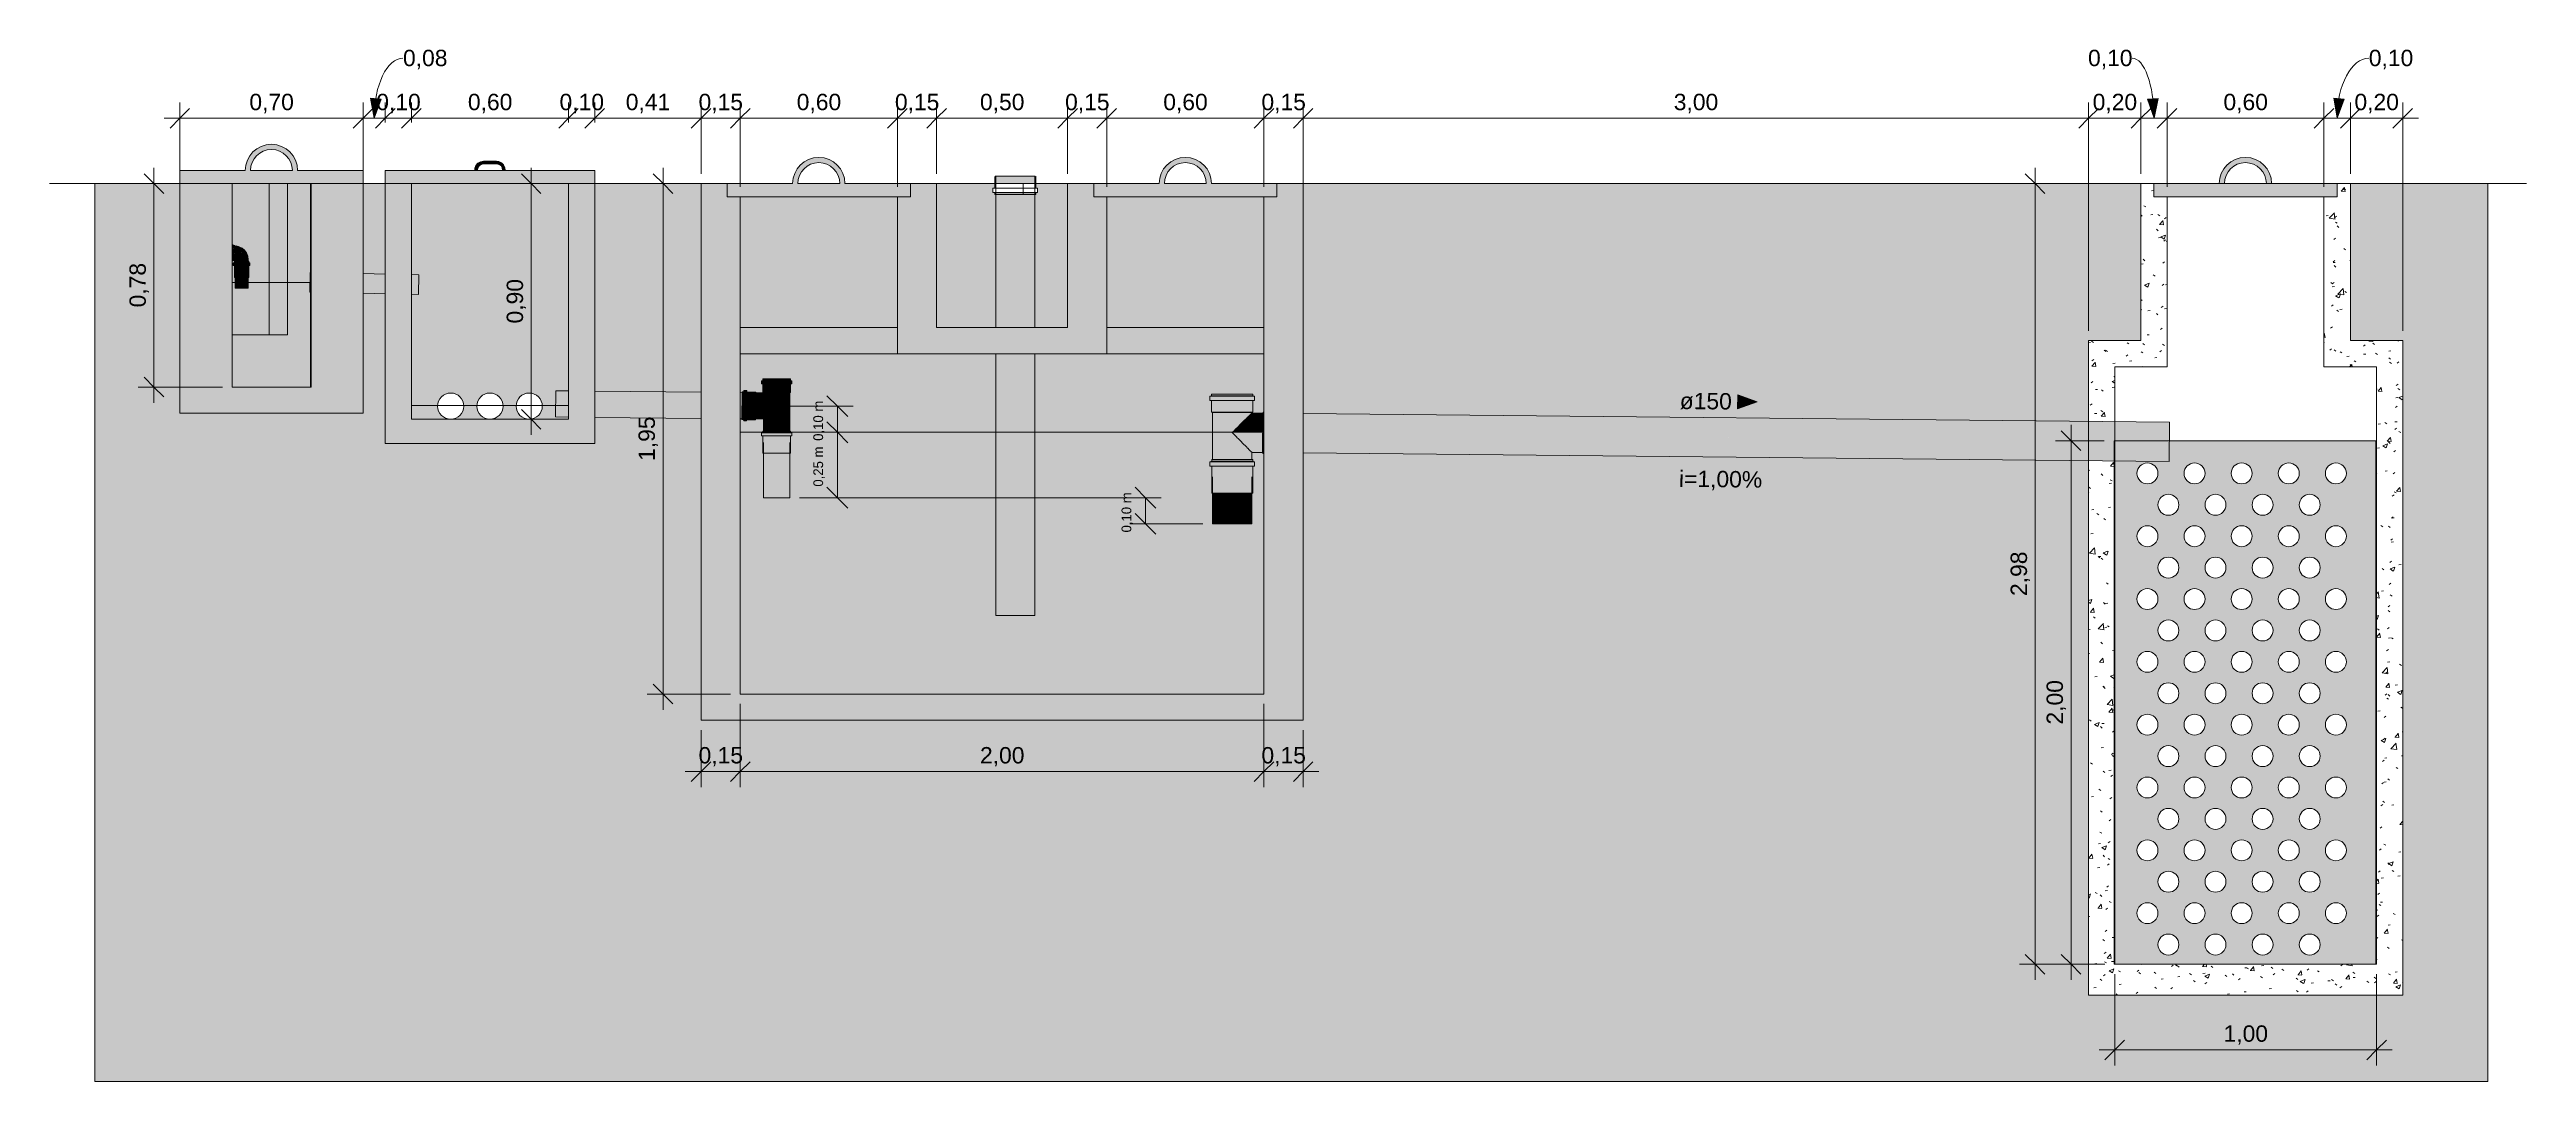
# Model space of a CAD drawing. Header units: metres. Extents: x 42.1 to 94.3, y -3.4 to 61.2.
# Drawn here: x 71.38 to 80.84, y -3.43 to 0.51 of the extents above; entities that cross this region are included whole.
import ezdxf

# ---------------------------------------------------------------- set-up
doc = ezdxf.new("R2010")
doc.units = ezdxf.units.M
doc.linetypes.add('IMPORT-DASHED2 _4_', pattern=[0.375, 0.25, -0.125])
doc.linetypes.add('IMPORT-HIDDEN2 _2_', pattern=[0.1875, 0.125, -0.0625])
for name, color, linetype, lineweight in [('A-ANNO-DIMS', 7, 'Continuous', 5), ('A-ANNO-DIMS-25', 7, 'Continuous', 5), ('A-DETL', 7, 'Continuous', 5), ('A-DETL-GENF', 7, 'Continuous', 5), ('A-GENM', 7, 'Continuous', 5), ('A-WALL', 7, 'Continuous', 9), ('AL_MOBILIARIO', 7, 'Continuous', 5), ('ARQ-COTA-50', 7, 'Continuous', 5), ('ARQ-ELEV6', 7, 'Continuous', 5), ('ARQ-PAR', 7, 'Continuous', 5), ('ARQ-PIS', 7, 'Continuous', 5), ('ARQ-POR', 7, 'Continuous', 5), ('ARQ-PROJ', 7, 'IMPORT-DASHED2 _4_', 5), ('P-PIPE', 7, 'Continuous', 5), ('P-PIPE-IDEN', 7, 'Continuous', 5), ('P-SANR-FIXT', 7, 'Continuous', 5)]:
    doc.layers.add(name, color=color, linetype=linetype, lineweight=lineweight)
doc.layers.add('A-FLOR', color=7, linetype='Continuous', lineweight=9, true_color=0x007f00)
doc.layers.add('ARQ_1100_BASE_TÉRREO_GARAGEM_dwg', color=7, linetype='Continuous', lineweight=5, true_color=0x767676)
doc.styles.add('Arial', font='arial.ttf', dxfattribs={"height": 0.0625})
doc.styles.add('Century Gothic', font='GOTHIC.TTF', dxfattribs={"height": 0.0375})
doc.dimstyles.new('Diagonal_-_2_5_mm_Arial_-_Preto', dxfattribs={"dimscale": 0.3048, "dimtxt": 0.063766, "dimasz": 0.246063, "dimexe": 0.19685, "dimexo": 0.123031, "dimgap": 0.04101, "dimtad": 1, "dimrnd": 0.01, "dimzin": 0, "dimdsep": 46, "dimtxsty": 'Arial', "dimblk1": 'OBLIQUE', "dimblk2": 'OBLIQUE', "dimsah": 1, "dimcen": 0.09, "dimdle": 0.19685, "dimazin": 0, "dimtfac": 1, "dimtdec": 4, "dimtix": 1, "dimtmove": 0, "dimatfit": 3, "dimfxl": 1, "dimtvp": 1, "dimtolj": 1, "dimtzin": 0, "dimarcsym": 2})
doc.dimstyles.new('Diagonal_-_2_5_mm_Arial_-_Preto_1', dxfattribs={"dimscale": 0.3048, "dimtxt": 0.063766, "dimasz": 0.246063, "dimexe": 0.19685, "dimexo": 0.123031, "dimgap": 0.04101, "dimtad": 1, "dimrnd": 0.01, "dimzin": 0, "dimdsep": 46, "dimtxsty": 'Arial', "dimblk1": 'OBLIQUE', "dimblk2": 'OBLIQUE', "dimsah": 1, "dimcen": 0.09, "dimdle": 0.19685, "dimazin": 0, "dimtfac": 1, "dimtdec": 4, "dimtix": 1, "dimtmove": 1, "dimatfit": 3, "dimfxl": 1, "dimtvp": 1, "dimtolj": 1, "dimtzin": 0, "dimarcsym": 2})
doc.dimstyles.new('Diagonal_-_2_5_mm_Arial_-_Vermelho_2', dxfattribs={"dimscale": 0.3048, "dimtxt": 0.063766, "dimasz": 0.246063, "dimexe": 0.19685, "dimexo": 0.123031, "dimgap": 0.04101, "dimtad": 1, "dimrnd": 0.01, "dimzin": 0, "dimdsep": 46, "dimtxsty": 'Arial', "dimblk1": 'OBLIQUE', "dimblk2": 'OBLIQUE', "dimsah": 1, "dimcen": 0.09, "dimdle": 0.19685, "dimazin": 0, "dimtfac": 1, "dimtdec": 4, "dimtix": 1, "dimtmove": 0, "dimatfit": 3, "dimfxl": 1, "dimtvp": 1, "dimtolj": 1, "dimtzin": 0, "dimarcsym": 2})
doc.dimstyles.new('Setores_1_mm', dxfattribs={"dimscale": 0.3048, "dimtxt": 0.039156, "dimasz": 0.260417, "dimexe": 0.19685, "dimexo": 0.123031, "dimgap": 0.143537, "dimtad": 1, "dimrnd": 0.01, "dimzin": 0, "dimdsep": 46, "dimtxsty": 'Century Gothic', "dimblk1": 'OBLIQUE', "dimblk2": 'OBLIQUE', "dimsah": 1, "dimcen": 0.09, "dimazin": 0, "dimtfac": 1, "dimtdec": 4, "dimtix": 1, "dimtmove": 0, "dimatfit": 3, "dimfxl": 1, "dimtvp": 1, "dimtolj": 1, "dimtzin": 0, "dimarcsym": 2})
pattern_1 = [(50, (76.18848, -1), (0.1821895, -0.015938), [0.01905, -0.20955]), (355, (76.18848, -1), (-0.035242, 0.1910586), [0.01524, -0.16764]), (100.451, (76.20348, -1.001), (0.146942, 0.1751196), [0.01619, -0.17809]), (46.184, (76.18848, -0.9492), (0.271077, -0.042045), [0.02857, -0.31432]), (96.636, (76.21048, -0.9527), (0.237407, 0.247433), [0.02429, -0.26714]), (351.184, (76.18848, -0.9492), (0.237406, 0.247428), [0.02286, -0.25146]), (21, (76.21348, -0.9619), (0.1516197, -0.102267), [0.01905, -0.20955]), (326, (76.21348, -0.9619), (0.0618035, 0.1841894), [0.01524, -0.16764]), (71.451, (76.22648, -0.97042), (0.213418, 0.081924), [0.01619, -0.17809]), (37.5, (76.18848, -1), (0.0030864, 0.08455105), [0.00838, -0.15723, 0.00838, -0.1618, -0.16828]), (37.5, (76.18848, -1), (0.0030864, 0.08455105), [-0.33579, 0.00838, -0.15989]), (7.5, (76.18848, -1), (0.0668157, 0.1001782), [0.00838, -0.08865, 0.00838, -0.15342, -0.06414]), (7.5, (76.18848, -1), (0.0668157, 0.1001782), [-0.25883, 0.00838, -0.05575]), (327.5, (76.13148, -1), (0.1355866, -0.0057276), [0.00838, -0.05512, 0.00838, -0.18974, -0.26289]), (327.5, (76.13148, -1), (0.1355866, -0.0057276), [-0.26162, 0.00838, -0.25451]), (317.5, (76.10648, -1), (0.1481253, 0.0254287), [0.00838, -0.07417, 0.00838, -0.12319, -0.18669]), (317.5, (76.10648, -1), (0.1481253, 0.0254287), [-0.21412, 0.00838, -0.17831])]
pattern_2 = [(0, (76.18848, -1), (0.15875, 0.15875), [0.15875, -0.15875]), (0, (76.18848, -0.94047), (0.15875, 0.15875), [0.15875, -0.15875]), (0, (76.18848, -0.88094), (0.15875, 0.15875), [0.15875, -0.15875]), (90, (76.20848, -0.86109), (-0.15875, 0.15875), [0.15875, -0.15875]), (90, (76.26748, -0.86109), (-0.15875, 0.15875), [0.15875, -0.15875]), (90, (76.32748, -0.86109), (-0.15875, 0.15875), [0.15875, -0.15875])]

# ---------------------------------------------------------------- blocks, each defined once
blk = doc.blocks.new('Revestimento Impemeabilizante _inspeção_ - Revestimento Impemeabilizante _inspeção_-4215463-CC')
at = {"layer": 'A-GENM', "true_color": 0x595959}
blk.add_hatch(color=251, dxfattribs=at).paths.add_polyline_path([(54.5601, -0.8478), (54.5603, -0.8478), (54.5609, -0.7916), (54.6097, -0.792), (54.6097, 0), (54.0097, 0), (54.0097, -0.3476), (54.0377, -0.3481), (54.0362, -0.4231), (54.0097, -0.4226), (54.0097, -0.8478), (54.11, -0.8478), (54.1114, -0.8371), (54.1164, -0.825), (54.1244, -0.8146), (54.1347, -0.8067), (54.1468, -0.8017), (54.1597, -0.8), (54.1727, -0.8017), (54.1847, -0.8067), (54.1951, -0.8146), (54.203, -0.825), (54.208, -0.8371), (54.2097, -0.8478), (54.26, -0.8478), (54.2614, -0.8371), (54.2664, -0.825), (54.2744, -0.8146), (54.2847, -0.8067), (54.2968, -0.8017), (54.3097, -0.8), (54.3227, -0.8017), (54.3347, -0.8067), (54.3451, -0.8146), (54.353, -0.825), (54.358, -0.8371), (54.3597, -0.8478), (54.41, -0.8478), (54.4114, -0.8371), (54.4164, -0.825), (54.4244, -0.8146), (54.4347, -0.8067), (54.4468, -0.8017), (54.4597, -0.8), (54.4727, -0.8017), (54.4847, -0.8067), (54.4951, -0.8146), (54.503, -0.825), (54.508, -0.8371), (54.5097, -0.8478), (54.56, -0.8478)])
blk = doc.blocks.new('Argamassa Impermeável Rampa _Inspeção_ - Argamassa Impermeável Rampa _Inspeção_-3637259-CC')
at = {"layer": 'A-GENM', "true_color": 0x929290}
h = blk.add_hatch(color=252, dxfattribs=at)
h.paths.add_polyline_path([(54.0097, -0.9), (54.1597, -0.9), (54.1468, -0.8983), (54.1347, -0.8933), (54.1244, -0.8854), (54.1164, -0.875), (54.1114, -0.8629), (54.1097, -0.85), (54.1097, -0.8478), (54.0097, -0.8478)])
h.paths.add_polyline_path([(54.3097, -0.9), (54.2968, -0.8983), (54.2847, -0.8933), (54.2744, -0.8854), (54.2664, -0.875), (54.2614, -0.8629), (54.2597, -0.85), (54.2597, -0.8478), (54.2095, -0.8478), (54.2097, -0.85), (54.208, -0.8629), (54.203, -0.875), (54.1951, -0.8854), (54.1847, -0.8933), (54.1727, -0.8983), (54.1597, -0.9), (54.3009, -0.9)])
h.paths.add_polyline_path([(54.4163, -0.9), (54.4597, -0.9), (54.4468, -0.8983), (54.4347, -0.8933), (54.4244, -0.8854), (54.4164, -0.875), (54.4114, -0.8629), (54.4097, -0.85), (54.4097, -0.8478), (54.3595, -0.8478), (54.3597, -0.85), (54.358, -0.8629), (54.353, -0.875), (54.3451, -0.8854), (54.3347, -0.8933), (54.3227, -0.8983), (54.3097, -0.9), (54.4114, -0.9)])
h.paths.add_polyline_path([(54.6097, -0.9), (54.6097, -0.8921), (54.5599, -0.8916), (54.5601, -0.8478), (54.5095, -0.8478), (54.5097, -0.85), (54.508, -0.8629), (54.503, -0.875), (54.4951, -0.8854), (54.4847, -0.8933), (54.4727, -0.8983), (54.4597, -0.9), (54.5604, -0.9)])
at = {"layer": 'A-GENM', "color": 253, "true_color": 0xaaaaaa}
blk.add_line((54.6097, -0.8478), (54.0097, -0.8478), dxfattribs=at)
blk = doc.blocks.new('ARQ_1100_BASE_TÉRREO_GARAGEM_dwg_bus_p-4197726-CC')
at = {"layer": 'AL_MOBILIARIO'}
for p, q in [((54.9492, 0), (54.7096, 0)), ((55.1158, 0), (54.7096, 0)), ((55.1158, 0), (54.7097, 0)), ((54.7097, 0), (55.1158, 0)), ((54.7097, 0), (55.1158, 0)), ((55.1158, 0), (54.7097, 0)), ((55.1158, 0), (54.7097, 0)), ((55.1158, 0), (54.9492, 0)), ((56.178, 0), (56.0158, 0)), ((56.2222, 0), (56.0158, 0)), ((56.4811, 0), (56.0158, 0)), ((56.2634, 0), (56.0158, 0)), ((56.5158, 0), (56.0158, 0)), ((56.0159, 0), (56.243, 0)), ((56.0159, 0), (56.2168, 0)), ((56.5161, 0), (56.178, 0)), ((56.2168, 0), (56.5161, 0)), ((56.5163, 0), (56.2222, 0)), ((56.243, 0), (56.5163, 0)), ((56.5162, 0), (56.2634, 0)), ((56.5158, 0), (56.4811, 0))]:
    blk.add_line(p, q, dxfattribs=at)
blk = doc.blocks.new('ARQ_1100_BASE_TÉRREO_GARAGEM_dwg_bus_p-V61-CC')
at = {"layer": 'AL_MOBILIARIO'}
for p, q in [((61.5579, 0), (61.3645, 0)), ((61.3645, 0), (61.5787, 0)), ((61.8933, 0), (61.3646, 0)), ((61.5375, 0), (61.3646, 0)), ((61.5841, 0), (61.3646, 0)), ((61.3646, 0), (61.6229, 0)), ((62.0884, 0), (61.3649, 0)), ((62.0884, 0), (61.5375, 0)), ((62.0884, 0), (61.5579, 0)), ((61.5787, 0), (62.0884, 0)), ((62.0884, 0), (61.5841, 0)), ((61.6229, 0), (62.0884, 0)), ((62.0884, 0), (61.8933, 0))]:
    blk.add_line(p, q, dxfattribs=at)
blk = doc.blocks.new('ARQ_1100_BASE_TÉRREO_GARAGEM_dwg_cam_p-4197734-CC')
at = {"layer": 'AL_MOBILIARIO'}
for p, q in [((56.1745, 0), (56.0154, 0)), ((56.0931, 0), (56.0154, 0)), ((56.0931, 0), (56.0154, 0)), ((56.1711, 0), (56.0154, 0)), ((56.5158, 0), (56.0158, 0)), ((56.0158, 0), (56.5158, 0)), ((56.5158, 0), (56.0158, 0)), ((56.0158, 0), (56.5158, 0)), ((56.0158, 0), (56.5158, 0)), ((56.5158, 0), (56.0158, 0)), ((56.0158, 0), (56.5158, 0)), ((56.0158, 0), (56.5158, 0)), ((56.0158, 0), (56.5158, 0)), ((56.0158, 0), (56.5158, 0)), ((56.0158, 0), (56.5158, 0)), ((56.0158, 0), (56.5158, 0)), ((56.0158, 0), (56.5158, 0)), ((56.5158, 0), (56.0158, 0)), ((56.5158, 0), (56.0931, 0)), ((56.0931, 0), (56.449, 0)), ((56.5158, 0), (56.1711, 0)), ((56.5158, 0), (56.1745, 0)), ((56.1835, 0), (56.2333, 0)), ((56.4353, 0), (56.229, 0)), ((56.2333, 0), (56.4684, 0)), ((56.5158, 0), (56.449, 0)), ((56.5158, 0), (56.449, 0)), ((56.4684, 0), (56.5158, 0)), ((58.3711, 0), (57.4158, 0)), ((57.4158, 0), (58.3711, 0)), ((58.2212, 0), (57.4158, 0)), ((57.4158, 0), (58.2212, 0)), ((57.4158, 0), (58.2212, 0)), ((58.3711, 0), (57.4158, 0)), ((57.4158, 0), (58.2212, 0)), ((57.4158, 0), (58.2212, 0)), ((57.4158, 0), (58.2212, 0)), ((57.4158, 0), (58.2212, 0)), ((57.4158, 0), (58.2212, 0)), ((57.4158, 0), (58.2212, 0)), ((57.4158, 0), (58.2212, 0)), ((58.1966, 0), (57.4158, 0)), ((57.902, 0), (57.4158, 0)), ((57.9054, 0), (57.4158, 0)), ((57.4158, 0), (57.4204, 0)), ((57.4158, 0), (57.4204, 0)), ((57.4673, 0), (57.8175, 0)), ((57.8175, 0), (57.4673, 0)), ((57.6822, 0), (57.4853, 0)), ((57.8011, 0), (57.7765, 0)), ((58.2521, 0), (57.8341, 0)), ((57.8341, 0), (58.2521, 0)), ((58.2077, 0), (57.902, 0)), ((58.1436, 0), (57.9054, 0)), ((58.0974, 0), (58.3464, 0)), ((58.1436, 0), (58.2071, 0)), ((58.3253, 0), (58.1438, 0)), ((58.2062, 0), (58.3559, 0)), ((58.2521, 0), (58.2839, 0)), ((58.3559, 0), (58.2839, 0)), ((58.3559, 0), (58.3253, 0)), ((58.4937, 0), (58.3711, 0)), ((58.4937, 0), (58.3711, 0)), ((58.4937, 0), (58.3711, 0)), ((58.4937, 0), (58.3711, 0))]:
    blk.add_line(p, q, dxfattribs=at)
at = {"layer": 'AL_MOBILIARIO', "flags": 128}
blk.add_lwpolyline([(58.3706, 0), (58.3786, 0), (58.3143, 0)], close=True, dxfattribs=at)
blk = doc.blocks.new('ARQ_1100_BASE_TÉRREO_GARAGEM_dwg__ARCHTICK-4197735-CC')
at = {"layer": 'ARQ-COTA-50'}
blk.add_line((52.8576, 0), (52.8076, 0), dxfattribs=at)
blk = doc.blocks.new('ARQ_1100_BASE_TÉRREO_GARAGEM_dwg__ARCHTICK-V62-CC')
at = {"layer": 'ARQ-COTA-50'}
blk.add_line((52.694, 0), (52.644, 0), dxfattribs=at)
blk = doc.blocks.new('ARQ_1100_BASE_TÉRREO_GARAGEM_dwg__ARCHTICK-V63-CC')
at = {"layer": 'ARQ-COTA-50'}
blk.add_line((55.0908, 0), (55.1158, 0), dxfattribs=at)
blk = doc.blocks.new('ARQ_1100_BASE_TÉRREO_GARAGEM_dwg-4178582-CC')
at = {"lineweight": 5}
for p, q in [((52.6277, 0), (52.8326, 0)), ((52.9158, 0), (53.0658, 0)), ((53.8251, 0), (53.9097, 0)), ((53.9097, 0), (53.8251, 0)), ((54.7097, 0), (55.1158, 0)), ((55.1158, 0), (54.7097, 0)), ((56.0158, 0), (56.5158, 0)), ((56.5158, 0), (56.0158, 0)), ((57.4158, 0), (60.6649, 0)), ((60.6649, 0), (57.4158, 0)), ((60.6418, 0), (60.5918, 0)), ((60.5918, 0), (60.6418, 0)), ((61.3649, 0), (62.0884, 0)), ((62.0884, 0), (61.3649, 0))]:
    blk.add_line(p, q, dxfattribs=at)
at = {"lineweight": 5, "flags": 128}
blk.add_lwpolyline([(60.5918, 0), (60.6418, 0)], close=True, dxfattribs=at)
at = {"layer": 'ARQ-COTA-50'}
for p, q in [((52.6277, 0), (53.1251, 0)), ((53.1251, 0), (52.6277, 0)), ((53.1251, 0), (52.6277, 0)), ((53.9097, 0), (53.8251, 0)), ((53.8251, 0), (53.9097, 0)), ((53.8251, 0), (53.9097, 0)), ((53.9097, 0), (53.8251, 0)), ((55.1158, 0), (54.7097, 0)), ((54.7097, 0), (55.1158, 0)), ((54.7097, 0), (55.1158, 0)), ((55.1158, 0), (54.7097, 0)), ((55.1158, 0), (55.0658, 0)), ((56.5158, 0), (56.0158, 0)), ((56.0158, 0), (56.5158, 0)), ((56.0158, 0), (56.5158, 0)), ((56.5158, 0), (56.0158, 0)), ((56.5158, 0), (56.0158, 0)), ((60.6649, 0), (57.4158, 0)), ((57.4158, 0), (60.6649, 0)), ((57.4158, 0), (60.6649, 0)), ((60.6649, 0), (57.4158, 0)), ((60.6649, 0), (57.4158, 0)), ((62.0884, 0), (61.3649, 0)), ((61.3649, 0), (62.0884, 0)), ((61.3649, 0), (62.0884, 0)), ((62.0884, 0), (61.3649, 0)), ((62.0884, 0), (61.3649, 0))]:
    blk.add_line(p, q, dxfattribs=at)
at = {"layer": 'ARQ-COTA-50', "flags": 128}
blk.add_lwpolyline([(53.1251, 0), (52.8326, 0), (52.6277, 0)], dxfattribs=at)
at = {"layer": 'ARQ-ELEV6'}
for p, q in [((53.8243, 0), (53.909, 0)), ((53.8251, 0), (53.9097, 0)), ((53.9097, 0), (53.8251, 0)), ((54.7093, 0), (55.1154, 0)), ((54.7097, 0), (55.1158, 0)), ((55.1158, 0), (54.7097, 0)), ((56.0157, 0), (56.2326, 0)), ((56.5158, 0), (56.0158, 0)), ((56.2326, 0), (56.5158, 0)), ((60.6649, 0), (57.4158, 0)), ((57.4158, 0), (60.6649, 0)), ((62.0884, 0), (61.3649, 0)), ((61.3649, 0), (62.0884, 0))]:
    blk.add_line(p, q, dxfattribs=at)
at = {"layer": 'ARQ-ELEV6', "flags": 128}
blk.add_lwpolyline([(52.6277, 0), (53.1158, 0), (53.1251, 0)], dxfattribs=at)
at = {"layer": 'ARQ-PAR'}
for p, q in [((52.6277, 0), (53.1158, 0)), ((52.9158, 0), (52.6277, 0)), ((52.6277, 0), (52.9158, 0)), ((53.1158, 0), (52.6277, 0)), ((52.9158, 0), (52.6277, 0)), ((52.9158, 0), (52.8158, 0)), ((52.9158, 0), (52.8158, 0)), ((53.1251, 0), (52.8326, 0)), ((52.8326, 0), (53.1251, 0)), ((52.9158, 0), (53.1251, 0)), ((52.9158, 0), (53.1158, 0)), ((53.1158, 0), (52.9158, 0)), ((53.1158, 0), (53.1251, 0)), ((53.8251, 0), (53.9097, 0)), ((53.8251, 0), (53.9097, 0)), ((53.9097, 0), (53.8251, 0)), ((53.8251, 0), (53.9097, 0)), ((53.8251, 0), (53.9097, 0)), ((54.7097, 0), (55.1158, 0)), ((54.7097, 0), (55.1158, 0)), ((55.1158, 0), (54.7097, 0)), ((54.7097, 0), (55.1158, 0)), ((54.7097, 0), (55.1158, 0)), ((56.0158, 0), (56.2381, 0)), ((56.0158, 0), (56.2381, 0)), ((56.5158, 0), (56.0158, 0)), ((56.0158, 0), (56.5158, 0)), ((56.3946, 0), (56.5158, 0)), ((56.3946, 0), (56.5158, 0)), ((57.4158, 0), (60.6649, 0)), ((57.4158, 0), (60.6649, 0)), ((60.6649, 0), (57.4158, 0)), ((57.4158, 0), (60.6649, 0)), ((61.3649, 0), (62.0884, 0)), ((61.3649, 0), (62.0884, 0)), ((62.0884, 0), (61.3649, 0)), ((61.3649, 0), (62.0884, 0))]:
    blk.add_line(p, q, dxfattribs=at)
at = {"layer": 'ARQ-PAR', "flags": 128}
for points in [[(52.6277, 0), (53.1158, 0), (53.1251, 0)], [(52.8158, 0), (52.9158, 0), (52.8158, 0)], [(52.9158, 0), (53.0658, 0), (52.9158, 0)]]:
    blk.add_lwpolyline(points, dxfattribs=at)
blk.add_lwpolyline([(52.9158, 0), (52.8158, 0)], close=True, dxfattribs=at)
at = {"layer": 'ARQ-PIS'}
for p, q in [((52.6277, 0), (52.8326, 0)), ((52.8326, 0), (52.6277, 0))]:
    blk.add_line(p, q, dxfattribs=at)
at = {"layer": 'ARQ-POR', "linetype": 'IMPORT-HIDDEN2 _2_'}
for p, q in [((52.9517, 0), (52.6274, 0)), ((52.7508, 0), (52.6275, 0))]:
    blk.add_line(p, q, dxfattribs=at)
at = {"layer": 'ARQ-POR'}
for p, q in [((52.6277, 0), (52.9158, 0)), ((52.9158, 0), (52.6277, 0)), ((52.7508, 0), (52.7908, 0)), ((52.7908, 0), (52.7508, 0)), ((52.7808, 0), (52.7908, 0)), ((52.8158, 0), (52.7808, 0)), ((52.9158, 0), (53.1158, 0)), ((52.9517, 0), (52.9158, 0)), ((52.9158, 0), (53.1158, 0)), ((53.1158, 0), (52.9516, 0)), ((53.1158, 0), (52.9517, 0))]:
    blk.add_line(p, q, dxfattribs=at)
at = {"layer": 'ARQ-POR', "flags": 128}
for points in [[(52.7908, 0), (52.8008, 0), (52.8158, 0)], [(52.9516, 0), (52.9159, 0), (52.9158, 0)]]:
    blk.add_lwpolyline(points, dxfattribs=at)
at = {"layer": 'ARQ-PROJ'}
for p, q in [((56.0158, 0), (56.2381, 0)), ((56.5158, 0), (56.0158, 0)), ((56.3946, 0), (56.5158, 0)), ((57.4158, 0), (60.6649, 0)), ((60.6649, 0), (57.4158, 0)), ((61.3649, 0), (62.0884, 0)), ((62.0884, 0), (61.3649, 0))]:
    blk.add_line(p, q, dxfattribs=at)
for name in ['ARQ_1100_BASE_TÉRREO_GARAGEM_dwg__ARCHTICK-V62-CC', 'ARQ_1100_BASE_TÉRREO_GARAGEM_dwg__ARCHTICK-4197735-CC', 'ARQ_1100_BASE_TÉRREO_GARAGEM_dwg_bus_p-4197726-CC', 'ARQ_1100_BASE_TÉRREO_GARAGEM_dwg__ARCHTICK-V63-CC', 'ARQ_1100_BASE_TÉRREO_GARAGEM_dwg_cam_p-4197734-CC', 'ARQ_1100_BASE_TÉRREO_GARAGEM_dwg_bus_p-V61-CC']:
    blk.add_blockref(name, (0, 0))
at = {"extrusion": (0, 0, -1)}
for name, p in [('ARQ_1100_BASE_TÉRREO_GARAGEM_dwg__ARCHTICK-V62-CC', (-105.338, 0)), ('ARQ_1100_BASE_TÉRREO_GARAGEM_dwg__ARCHTICK-4197735-CC', (-105.6652, 0))]:
    blk.add_blockref(name, p, dxfattribs=at)
blk = doc.blocks.new('ESG_Caixa de Inspeção de Alvenaria - Caixa de Inspeção de Alvenaria-4215458-CC')
at = {"layer": 'P-SANR-FIXT', "true_color": 0x787878}
for points in [[(54.2515, 0.05), (54.2615, 0.0506), (54.2645, 0.0632), (54.2727, 0.0719), (54.2847, 0.0755), (54.2847, 0.0853), (54.2752, 0.0838), (54.2675, 0.0805), (54.26, 0.0742), (54.2552, 0.0675), (54.2521, 0.0587), (54.2515, 0.0501)], [(54.2907, 0.0753), (54.3347, 0.0755), (54.3347, 0.0853), (54.2847, 0.0851), (54.2847, 0.0753), (54.2887, 0.0753)], [(54.368, 0.05), (54.3671, 0.0597), (54.3642, 0.0675), (54.359, 0.0748), (54.352, 0.0805), (54.3437, 0.0841), (54.3347, 0.0851), (54.3347, 0.0753), (54.3468, 0.0719), (54.3554, 0.0628), (54.3582, 0.0506), (54.3679, 0.05)]]:
    blk.add_hatch(color=8, dxfattribs=at).paths.add_polyline_path(points)
at = {"layer": 'P-SANR-FIXT'}
for p, q in [((54.2515, 0.05), (54.2615, 0.0506)), ((54.3347, 0.0853), (54.2847, 0.0853)), ((54.2847, 0.0753), (54.3347, 0.0753)), ((54.358, 0.0506), (54.368, 0.05))]:
    blk.add_line(p, q, dxfattribs=at)
at = {"layer": 'P-SANR-FIXT', "flags": 128}
for points in [[(54.2847, 0.0853), (54.2735, 0.0833), (54.2636, 0.0777), (54.2561, 0.069), (54.252, 0.0584), (54.2515, 0.05)], [(54.2615, 0.0506), (54.2628, 0.06), (54.2679, 0.0681), (54.2758, 0.0735), (54.2847, 0.0753)], [(54.368, 0.05), (54.3667, 0.0614), (54.3617, 0.0716), (54.3535, 0.0795), (54.343, 0.0842), (54.3347, 0.0853)], [(54.3347, 0.0753), (54.3441, 0.0733), (54.3519, 0.0678), (54.3568, 0.0596), (54.358, 0.0506)]]:
    blk.add_lwpolyline(points, dxfattribs=at)
at = {"layer": 'P-SANR-FIXT'}
for centre, start, end in [((54.1597, -0.85), 0, 180), ((54.1597, -0.85), 180, 360), ((54.3097, -0.85), 0, 180), ((54.3097, -0.85), 180, 360), ((54.4597, -0.85), 0, 180), ((54.4597, -0.85), 180, 360)]:
    blk.add_arc(centre, 0.05, start, end, dxfattribs=at)
blk = doc.blocks.new('Joelho 45_90 - Serie Normal - Esgoto - MEP - Tigre - Standard-4206662-CC')
at = {"layer": 'P-PIPE', "true_color": 0xf5ebeb}
for points in [[(53.3253, -0.2965), (53.3287, -0.2959), (53.3346, -0.2922), (53.3393, -0.2869), (53.3427, -0.2807), (53.345, -0.2729), (53.3458, -0.2643), (53.3451, -0.2563), (53.3427, -0.2483), (53.339, -0.2417), (53.335, -0.2373), (53.3296, -0.2341), (53.3253, -0.2333), (53.3253, -0.2355), (53.3314, -0.2408), (53.3361, -0.2491), (53.3385, -0.2592), (53.3382, -0.2712), (53.3354, -0.281), (53.3299, -0.2897), (53.3253, -0.2934), (53.3253, -0.2959)], [(53.3253, -0.2934), (53.3307, -0.2888), (53.3356, -0.2808), (53.3384, -0.2703), (53.3384, -0.2586), (53.3358, -0.2483), (53.331, -0.2402), (53.3253, -0.2355), (53.3256, -0.2417), (53.3256, -0.2418), (53.3294, -0.2463), (53.3322, -0.2519), (53.3339, -0.2581), (53.334, -0.2681), (53.3337, -0.2714), (53.3316, -0.2782), (53.3268, -0.2858), (53.3253, -0.2874), (53.3253, -0.2927)], [(53.3253, -0.2823), (53.3279, -0.2771), (53.3297, -0.2701), (53.3303, -0.2646), (53.3294, -0.2563), (53.3279, -0.251), (53.3253, -0.2466), (53.3253, -0.2494), (53.3268, -0.2523), (53.3285, -0.259), (53.3289, -0.2646), (53.328, -0.2719), (53.3258, -0.2781), (53.3253, -0.2791), (53.3253, -0.2805)], [(53.3474, -0.2894), (53.3491, -0.2889), (53.3547, -0.2841), (53.3585, -0.2772), (53.3605, -0.2699), (53.3605, -0.2606), (53.3584, -0.2525), (53.3543, -0.2459), (53.3492, -0.242), (53.3488, -0.242), (53.3524, -0.2452), (53.3566, -0.253), (53.3585, -0.2614), (53.3583, -0.2704), (53.3556, -0.2794), (53.3515, -0.2861), (53.3479, -0.289)], [(53.3559, -0.2789), (53.3571, -0.2745), (53.3584, -0.2698), (53.3583, -0.2701), (53.356, -0.2784)], [(53.3396, -0.2967), (53.3435, -0.2967), (53.3433, -0.2915), (53.342, -0.2917), (53.3389, -0.2924), (53.3362, -0.2924), (53.3362, -0.2967), (53.3392, -0.2967)], [(53.3435, -0.2915), (53.3433, -0.2914), (53.3427, -0.2915)], [(53.3435, -0.2967), (53.3862, -0.2967), (53.3862, -0.2915), (53.3435, -0.2916), (53.3435, -0.2924)]]:
    blk.add_hatch(color=7, dxfattribs=at).paths.add_polyline_path(points)
h = blk.add_hatch(color=7, dxfattribs=at)
h.paths.add_polyline_path([(53.3391, -0.2924), (53.3462, -0.2904), (53.3518, -0.2857), (53.3561, -0.2781), (53.3583, -0.2701), (53.3582, -0.2598), (53.3558, -0.2511), (53.3515, -0.2442), (53.3464, -0.2401), (53.3396, -0.2384), (53.3361, -0.2386), (53.3396, -0.2423), (53.3432, -0.2495), (53.3453, -0.2576), (53.3458, -0.2655), (53.3446, -0.2745), (53.3426, -0.281), (53.3383, -0.2883), (53.3346, -0.2923), (53.3389, -0.2924)])
h.paths.add_polyline_path([(53.3253, -0.2874), (53.3292, -0.2825), (53.3318, -0.2776), (53.3337, -0.2714), (53.3341, -0.2614), (53.3339, -0.2581), (53.3319, -0.2511), (53.3277, -0.244), (53.3277, -0.2442), (53.3253, -0.2417), (53.3253, -0.2461), (53.3282, -0.2519), (53.3299, -0.2587), (53.3303, -0.2646), (53.3296, -0.2716), (53.3272, -0.2787), (53.3253, -0.2823), (53.3253, -0.2838)])
h = blk.add_hatch(color=7, dxfattribs=at)
h.paths.add_polyline_path([(53.3435, -0.2915), (53.3862, -0.2915), (53.3852, -0.2812), (53.3844, -0.2771), (53.3816, -0.2686), (53.3798, -0.2647), (53.3767, -0.2596), (53.3729, -0.2547), (53.3694, -0.2513), (53.3658, -0.2484), (53.3612, -0.2452), (53.3542, -0.2423), (53.3509, -0.2415), (53.3481, -0.2415), (53.3487, -0.2418), (53.3496, -0.242), (53.355, -0.2467), (53.3589, -0.2538), (53.3607, -0.2613), (53.3603, -0.2709), (53.3578, -0.2789), (53.3537, -0.2852), (53.3483, -0.2892), (53.347, -0.2898), (53.3457, -0.2908), (53.3435, -0.2915)])
h.paths.add_polyline_path([(53.3516, -0.289), (53.3516, -0.289), (53.3531, -0.289)])
at = {"layer": 'P-PIPE'}
for p, q in [((53.3403, -0.2384), (53.3359, -0.2383)), ((53.3565, -0.2772), (53.3568, -0.2764)), ((53.3574, -0.2555), (53.3572, -0.2546)), ((53.3345, -0.2923), (53.3388, -0.2924)), ((53.3362, -0.2923), (53.3362, -0.2967)), ((53.3435, -0.2915), (53.3426, -0.2915)), ((53.3426, -0.2915), (53.3435, -0.2915)), ((53.3862, -0.2915), (53.3435, -0.2915)), ((53.3435, -0.2915), (53.3862, -0.2915)), ((53.3862, -0.2967), (53.3862, -0.2915))]:
    blk.add_line(p, q, dxfattribs=at)
at = {"layer": 'P-PIPE', "flags": 128}
blk.add_lwpolyline([(53.3862, -0.2915), (53.3846, -0.2774), (53.3798, -0.2645), (53.3725, -0.254), (53.3631, -0.2463), (53.3521, -0.2417), (53.3476, -0.2411)], dxfattribs=at)
at = {"layer": 'P-PIPE'}
for centre, major_axis, start_param, end_param in [((53.3233, -0.265), (0.0009, 0.032), 3.271985, 6.233294), ((53.3112, -0.2646), (0.0008, 0.027), 4.015485, 5.493447), ((53.3162, -0.2648), (0.0009, 0.032), 3.600921, 5.90559), ((53.3112, -0.2646), (0.0007, 0.025), 4.109972, 5.393903), ((53.3153, -0.2647), (0.0008, 0.027), 5.57471, 5.65522), ((53.3153, -0.2647), (0.0008, 0.027), 4.184124, 4.208698), ((53.3153, -0.2647), (0.0008, 0.027), 4.208779, 4.233585), ((53.3153, -0.2647), (0.0008, 0.027), 5.255977, 5.269431), ((53.3153, -0.2647), (0.0008, 0.027), 5.230977, 5.255845), ((53.3153, -0.2647), (0.0008, 0.027), 4.527538, 4.608031), ((53.3153, -0.2647), (0.0008, 0.027), 4.856702, 4.93714), ((53.3395, -0.2654), (0.0008, 0.027), 3.161582, 6.303174), ((53.3411, -0.2655), (0.0007, 0.025), 4.208779, 5.255977), ((53.3153, -0.2647), (0.0008, 0.027), 3.809512, 3.889969), ((53.3395, -0.2654), (0.0008, 0.027), 3.141593, 3.161582)]:
    blk.add_ellipse(centre, major_axis=major_axis, ratio=0.70689, start_param=start_param, end_param=end_param, dxfattribs=at)
blk = doc.blocks.new('Luva Simples para Conexão - Serie Normal - Esgoto - MEP - Tigre - Standard-2666-CC')
at = {"layer": 'P-PIPE', "true_color": 0xf5ebeb}
for points in [[(53.3295, -0.3133), (53.3387, -0.3133), (53.3387, -0.3032), (53.3295, -0.3032), (53.3294, -0.3133)], [(53.3383, -0.3032), (53.3394, -0.303), (53.342, -0.302), (53.3337, -0.3021), (53.3305, -0.3032), (53.3377, -0.3032)], [(53.342, -0.302), (53.342, -0.2967), (53.334, -0.2967), (53.3341, -0.302), (53.3396, -0.302)], [(53.3412, -0.3587), (53.342, -0.3587), (53.342, -0.3133), (53.334, -0.3133), (53.334, -0.3587), (53.3396, -0.3587)], [(53.3396, -0.3133), (53.393, -0.3133), (53.3929, -0.3032), (53.3387, -0.3032), (53.3387, -0.3133), (53.3392, -0.3133)], [(53.3429, -0.3032), (53.3919, -0.303), (53.3873, -0.302), (53.342, -0.302), (53.3396, -0.3032), (53.342, -0.3032)], [(53.3433, -0.302), (53.3883, -0.302), (53.3883, -0.2967), (53.342, -0.2967), (53.342, -0.302), (53.3431, -0.302)], [(53.3435, -0.3587), (53.3884, -0.3587), (53.3884, -0.3133), (53.342, -0.3133), (53.342, -0.3587)]]:
    blk.add_hatch(color=7, dxfattribs=at).paths.add_polyline_path(points)
at = {"layer": 'P-PIPE'}
for p, q in [((53.334, -0.302), (53.3294, -0.3032)), ((53.3294, -0.3032), (53.3294, -0.3133)), ((53.3294, -0.3032), (53.3387, -0.3032)), ((53.3294, -0.3133), (53.3387, -0.3133)), ((53.334, -0.2967), (53.334, -0.302)), ((53.342, -0.2967), (53.334, -0.2967)), ((53.334, -0.3133), (53.334, -0.3587)), ((53.334, -0.3587), (53.342, -0.3587)), ((53.342, -0.302), (53.3341, -0.302)), ((53.3387, -0.3032), (53.393, -0.3032)), ((53.3387, -0.3133), (53.393, -0.3133)), ((53.3884, -0.2967), (53.342, -0.2967)), ((53.3884, -0.302), (53.342, -0.302)), ((53.342, -0.3587), (53.3884, -0.3587)), ((53.3884, -0.302), (53.3884, -0.2967)), ((53.393, -0.3032), (53.3884, -0.302)), ((53.3884, -0.3587), (53.3884, -0.3133)), ((53.393, -0.3133), (53.393, -0.3032))]:
    blk.add_line(p, q, dxfattribs=at)
blk = doc.blocks.new('Cap - Serie Normal - Esgoto - MEP - Tigre - Standard-3964077-CC')
at = {"layer": 'P-PIPE', "true_color": 0xf5ebeb}
for points in [[(56.3787, 0.0257), (56.3946, 0.0257), (56.3936, 0.028), (56.3914, 0.0289), (56.2408, 0.0287), (56.2391, 0.028), (56.2381, 0.0257), (56.3779, 0.0257)], [(56.2381, 0), (56.3946, 0), (56.3946, 0.0257), (56.2381, 0.0257)]]:
    blk.add_hatch(color=7, dxfattribs=at).paths.add_polyline_path(points)
at = {"layer": 'P-PIPE'}
for p, q in [((56.2381, 0.0257), (56.2381, -0.0174)), ((56.3946, -0.0174), (56.3946, 0.0257)), ((56.2311, -0.0174), (56.2311, -0.0339)), ((56.4016, -0.0174), (56.2311, -0.0174)), ((56.2311, -0.0339), (56.2381, -0.0354)), ((56.2311, -0.0339), (56.4016, -0.0339)), ((56.2381, -0.0351), (56.2381, -0.0413)), ((56.2381, -0.0354), (56.3946, -0.0354)), ((56.2381, -0.0413), (56.3946, -0.0413)), ((56.3946, -0.0354), (56.4016, -0.0339)), ((56.3946, -0.0413), (56.3946, -0.0351)), ((56.4016, -0.0339), (56.4016, -0.0174))]:
    blk.add_line(p, q, dxfattribs=at)
at = {"layer": 'P-PIPE', "flags": 128}
for points in [[(56.2381, 0.0257), (56.2396, 0.0284), (56.2414, 0.0289)], [(56.3914, 0.0289), (56.3894, 0.0289), (56.3836, 0.0289), (56.3743, 0.0289), (56.3619, 0.0289), (56.3471, 0.0289), (56.3308, 0.0289), (56.3136, 0.0289), (56.2966, 0.0289), (56.2807, 0.0289), (56.2666, 0.0289), (56.2551, 0.0289), (56.2469, 0.0289), (56.2423, 0.0289), (56.2414, 0.0289)], [(56.3933, 0.0279), (56.3941, 0.0275), (56.3946, 0.0257)]]:
    blk.add_lwpolyline(points, dxfattribs=at)
blk = doc.blocks.new('Te_Juncao - Serie Normal - Esgoto - MEP - Tigre - Standard-3960970-CC')
at = {"layer": 'P-PIPE', "true_color": 0xf5ebeb}
for points in [[(55.3534, -0.7536), (55.4628, -0.7536), (55.4578, -0.7522), (55.3516, -0.7523), (55.3468, -0.7536), (55.3518, -0.7536)], [(55.4548, -0.7646), (55.4628, -0.7646), (55.4628, -0.7536), (55.3468, -0.7536), (55.3468, -0.7646), (55.4531, -0.7646)], [(55.414, -0.7522), (55.4578, -0.7522), (55.4578, -0.7462), (55.3518, -0.7462), (55.3518, -0.7522), (55.4132, -0.7522)], [(55.2774, -0.9017), (55.2784, -0.7957), (55.2724, -0.7957), (55.2714, -0.9017)], [(55.2788, -0.9067), (55.2797, -0.7916), (55.2784, -0.7957), (55.2774, -0.9018), (55.2783, -0.905)], [(55.2898, -0.9069), (55.2909, -0.7909), (55.2799, -0.7907), (55.2788, -0.9067), (55.2885, -0.9068)], [(55.3242, -0.9022), (55.3252, -0.7962), (55.2909, -0.7959), (55.2898, -0.9019)], [(55.3242, -0.9022), (55.3256, -0.8986), (55.3266, -0.7991), (55.3252, -0.7962), (55.3242, -0.9012)], [(55.3548, -0.8995), (55.4048, -0.85), (55.3547, -0.7995), (55.3266, -0.7994), (55.3259, -0.8992)], [(55.4159, -0.7976), (55.4578, -0.7976), (55.4578, -0.7646), (55.3518, -0.7646), (55.3518, -0.7976), (55.405, -0.7976)], [(55.3798, -0.799), (55.4548, -0.799), (55.4578, -0.7976), (55.3518, -0.7976), (55.3548, -0.799), (55.3788, -0.799)], [(55.4204, -0.9458), (55.4548, -0.9458), (55.4548, -0.85), (55.4048, -0.85), (55.3548, -0.8995), (55.3549, -0.9458), (55.4196, -0.9458)]]:
    blk.add_hatch(color=7, dxfattribs=at).paths.add_polyline_path(points)
h = blk.add_hatch(color=7, dxfattribs=at)
h.paths.add_polyline_path([(55.4548, -0.85), (55.4548, -0.799), (55.3562, -0.7992), (55.3562, -0.8009), (55.4048, -0.85), (55.4535, -0.85)])
h.paths.add_polyline_path([(55.356, -0.8007), (55.356, -0.7992), (55.3557, -0.8004)])
at = {"layer": 'P-PIPE'}
for p, q in [((55.3518, -0.7522), (55.3468, -0.7536)), ((55.3468, -0.7536), (55.3468, -0.7646)), ((55.3468, -0.7536), (55.4628, -0.7536)), ((55.3518, -0.7462), (55.3518, -0.7522)), ((55.4578, -0.7462), (55.3518, -0.7462)), ((55.3518, -0.7522), (55.4578, -0.7522)), ((55.4578, -0.7522), (55.4578, -0.7462)), ((55.4628, -0.7536), (55.4578, -0.7522)), ((55.4628, -0.7646), (55.4628, -0.7536)), ((55.2724, -0.7957), (55.2714, -0.9017)), ((55.2784, -0.7957), (55.2724, -0.7957)), ((55.2784, -0.7957), (55.2774, -0.9017)), ((55.2799, -0.7907), (55.2784, -0.7957)), ((55.2799, -0.7907), (55.2788, -0.9067)), ((55.2909, -0.7909), (55.2799, -0.7907)), ((55.2898, -0.9069), (55.2909, -0.7909)), ((55.3252, -0.7962), (55.2909, -0.7959)), ((55.3252, -0.7962), (55.3242, -0.9022)), ((55.3266, -0.7992), (55.3252, -0.7962)), ((55.3256, -0.8992), (55.3266, -0.7992)), ((55.3266, -0.7992), (55.3256, -0.8992)), ((55.3548, -0.7995), (55.3266, -0.7992)), ((55.3468, -0.7646), (55.4628, -0.7646)), ((55.3518, -0.7646), (55.3518, -0.7976)), ((55.4578, -0.7976), (55.3518, -0.7976)), ((55.3518, -0.7976), (55.4578, -0.7976)), ((55.3518, -0.7976), (55.3548, -0.799)), ((55.3548, -0.7986), (55.3548, -0.799)), ((55.3548, -0.799), (55.4548, -0.799)), ((55.3548, -0.799), (55.3548, -0.7995)), ((55.4548, -0.799), (55.4578, -0.7976)), ((55.4548, -0.799), (55.4548, -0.7986)), ((55.4548, -0.85), (55.4548, -0.799)), ((55.4548, -0.9458), (55.4548, -0.85)), ((55.4578, -0.7976), (55.4578, -0.7646)), ((55.2714, -0.9017), (55.2774, -0.9017)), ((55.2774, -0.9017), (55.2788, -0.9067)), ((55.2788, -0.9067), (55.2898, -0.9069)), ((55.2898, -0.9019), (55.3242, -0.9022)), ((55.3242, -0.9022), (55.3256, -0.8992)), ((55.3256, -0.8992), (55.3548, -0.8995)), ((55.3548, -0.8995), (55.3548, -0.9458))]:
    blk.add_line(p, q, dxfattribs=at)
for points, knots in [([(55.3548, -0.7995), (55.3548, -0.7995), (55.3552, -0.8), (55.3567, -0.8015), (55.3582, -0.803), (55.36, -0.8048), (55.3621, -0.8069), (55.3644, -0.8093), (55.367, -0.8118), (55.3697, -0.8146), (55.3735, -0.8184), (55.3785, -0.8235), (55.3848, -0.8299), (55.3936, -0.8387), (55.4003, -0.8455), (55.4048, -0.85)], [0, 0, 0, 0, 0.1, 0.15, 0.2, 0.25, 0.3, 0.35, 0.4, 0.45, 0.5, 0.6, 0.7, 0.8, 1, 1, 1, 1]), ([(55.3548, -0.8995), (55.3548, -0.8995), (55.3552, -0.8991), (55.3567, -0.8976), (55.3582, -0.8961), (55.36, -0.8944), (55.362, -0.8923), (55.3644, -0.89), (55.3669, -0.8875), (55.3696, -0.8848), (55.3734, -0.8811), (55.3784, -0.8761), (55.3848, -0.8698), (55.3913, -0.8633), (55.398, -0.8567), (55.4025, -0.8522), (55.4048, -0.85)], [-1, -1, -1, -1, -0.9, -0.85, -0.8, -0.75, -0.7, -0.65, -0.6, -0.55, -0.5, -0.4, -0.3, -0.2, -0.1, 0, 0, 0, 0])]:
    blk.add_open_spline(points, degree=3, knots=knots, dxfattribs=at)
blk = doc.blocks.new('Luva Simples para Conexão - Serie Normal - Esgoto - MEP - Tigre - Standard-3574011-CC')
at = {"layer": 'P-PIPE', "true_color": 0xf5ebeb}
blk.add_hatch(color=7, dxfattribs=at).paths.add_polyline_path([(55.4548, -0.95), (55.4578, -0.95), (55.4578, -0.9458), (55.3517, -0.9458), (55.3517, -0.95), (55.4548, -0.95)])
at = {"layer": 'P-PIPE'}
for p, q in [((55.3517, -0.9458), (55.3517, -0.9512)), ((55.4578, -0.9458), (55.3517, -0.9458)), ((55.4578, -0.9512), (55.4578, -0.9458)), ((55.3517, -0.9512), (55.3473, -0.9524)), ((55.3473, -0.9524), (55.3473, -0.9636)), ((55.3473, -0.9524), (55.4622, -0.9524)), ((55.3473, -0.9636), (55.4622, -0.9636)), ((55.4578, -0.9512), (55.3517, -0.9512)), ((55.3517, -0.9636), (55.3517, -1.0294)), ((55.3517, -1.0294), (55.4578, -1.0294)), ((55.4622, -0.9524), (55.4578, -0.9512)), ((55.4578, -1.0294), (55.4578, -0.9636)), ((55.4622, -0.9636), (55.4622, -0.9524))]:
    blk.add_line(p, q, dxfattribs=at)
blk = doc.blocks.new('Te_Juncao - Serie Normal - Esgoto - MEP - Tigre - Standard-4220040-CC')
at = {"layer": 'P-PIPE', "true_color": 0xf5ebeb}
h = blk.add_hatch(color=7, dxfattribs=at)
h.paths.add_polyline_path([(57.1448, -0.8108), (57.0656, -0.8109), (57.0598, -0.8123), (57.1448, -0.8123), (57.1448, -0.8108)])
h.paths.add_polyline_path([(57.2128, -0.8123), (57.2298, -0.8123), (57.2233, -0.8108), (57.1448, -0.8108), (57.1448, -0.8123), (57.2102, -0.8123)])
for points in [[(57.2128, -0.8283), (57.2298, -0.8283), (57.2298, -0.8123), (57.0598, -0.8123), (57.0598, -0.8283), (57.2102, -0.8283)], [(57.1681, -0.8108), (57.2233, -0.8108), (57.2233, -0.8038), (57.0663, -0.8038), (57.0663, -0.8108), (57.1668, -0.8108)], [(57.0663, -0.8735), (57.2233, -0.8735), (57.2233, -0.8283), (57.0663, -0.8283), (57.0663, -0.8687)], [(57.2187, -0.875), (57.2198, -0.875), (57.2233, -0.8735), (57.0663, -0.8735), (57.0698, -0.875), (57.2186, -0.875)], [(57.0699, -0.95), (57.1458, -0.95), (57.2188, -0.8776), (57.2184, -0.875), (57.0698, -0.875), (57.0698, -0.95)], [(57.156, -0.95), (57.2616, -0.95), (57.2621, -0.8772), (57.2198, -0.8768), (57.1458, -0.95)], [(57.2621, -0.95), (57.2631, -0.95), (57.2636, -0.8744), (57.2623, -0.8772), (57.2618, -0.95)]]:
    blk.add_hatch(color=7, dxfattribs=at).paths.add_polyline_path(points)
h = blk.add_hatch(color=7, dxfattribs=at)
h.paths.add_polyline_path([(57.2658, -0.95), (57.2658, -0.9147), (57.2635, -0.9147), (57.2631, -0.95)])
h.paths.add_polyline_path([(57.2635, -0.9147), (57.2658, -0.9147), (57.2658, -0.8992), (57.2636, -0.8992), (57.2635, -0.9135)])
h.paths.add_polyline_path([(57.2636, -0.8992), (57.2658, -0.8992), (57.2658, -0.8737), (57.2639, -0.8737), (57.2637, -0.8942)])
at = {"layer": 'P-PIPE'}
for p, q in [((57.0663, -0.8108), (57.0598, -0.8123)), ((57.0598, -0.8123), (57.0598, -0.8283)), ((57.0598, -0.8123), (57.2298, -0.8123)), ((57.0598, -0.8283), (57.2298, -0.8283)), ((57.0663, -0.8038), (57.0663, -0.8108)), ((57.2233, -0.8038), (57.0663, -0.8038)), ((57.0663, -0.8108), (57.2233, -0.8108)), ((57.0663, -0.8283), (57.0663, -0.8735)), ((57.2233, -0.8108), (57.2233, -0.8038)), ((57.2298, -0.8123), (57.2233, -0.8108)), ((57.2233, -0.8735), (57.2233, -0.8283)), ((57.2298, -0.8283), (57.2298, -0.8123)), ((57.0663, -0.8735), (57.0698, -0.875)), ((57.2233, -0.8735), (57.0663, -0.8735)), ((57.0663, -0.8735), (57.2233, -0.8735)), ((57.0698, -0.8745), (57.0698, -0.875)), ((57.0698, -0.875), (57.2198, -0.875)), ((57.0698, -0.875), (57.0698, -0.951)), ((57.2198, -0.875), (57.2233, -0.8735)), ((57.2198, -0.875), (57.2198, -0.8745)), ((57.2198, -0.8768), (57.2198, -0.875)), ((57.2623, -0.8772), (57.2198, -0.8768)), ((57.2623, -0.8772), (57.2608, -1.0272)), ((57.2608, -1.0272), (57.2623, -0.8772)), ((57.2639, -0.8737), (57.2623, -0.8772)), ((57.2623, -1.0307), (57.2639, -0.8737)), ((57.2658, -0.8737), (57.2639, -0.8737)), ((57.0698, -0.951), (57.0698, -1.0545)), ((57.2198, -1.0268), (57.2608, -1.0272)), ((57.2198, -1.0545), (57.2198, -1.0268)), ((57.2608, -1.0272), (57.2623, -1.0307)), ((57.2623, -1.0307), (57.2658, -1.0308))]:
    blk.add_line(p, q, dxfattribs=at)
for points, knots in [([(57.1448, -0.951), (57.1486, -0.9473), (57.1561, -0.9399), (57.1672, -0.9288), (57.1781, -0.9181), (57.1868, -0.9095), (57.1933, -0.903), (57.1981, -0.8983), (57.2018, -0.8946), (57.2046, -0.8918), (57.2066, -0.8899), (57.2085, -0.888), (57.2103, -0.8862), (57.212, -0.8845), (57.2136, -0.883), (57.215, -0.8816), (57.2166, -0.8799), (57.219, -0.8776), (57.2198, -0.8768), (57.2198, -0.8768)], [0, 0, 0, 0, 0.111111, 0.222222, 0.333333, 0.444444, 0.5, 0.555556, 0.611111, 0.638889, 0.666667, 0.694444, 0.722222, 0.75, 0.777778, 0.805556, 0.833333, 0.888889, 1, 1, 1, 1]), ([(57.1448, -0.951), (57.1486, -0.9548), (57.1561, -0.9623), (57.1671, -0.9736), (57.178, -0.9845), (57.1866, -0.9932), (57.1932, -0.9999), (57.1979, -1.0047), (57.2017, -1.0084), (57.2045, -1.0113), (57.2065, -1.0133), (57.2084, -1.0152), (57.2102, -1.0171), (57.2119, -1.0188), (57.2135, -1.0204), (57.2149, -1.0218), (57.2166, -1.0235), (57.219, -1.0259), (57.2198, -1.0267), (57.2198, -1.0268)], [-1, -1, -1, -1, -0.888889, -0.777778, -0.666667, -0.555556, -0.5, -0.444444, -0.388889, -0.361111, -0.333333, -0.305556, -0.277778, -0.25, -0.222222, -0.194444, -0.166667, -0.111111, 0, 0, 0, 0])]:
    blk.add_open_spline(points, degree=3, knots=knots, dxfattribs=at)
blk = doc.blocks.new('Luva Simples para Conexão - Serie Normal - Esgoto - MEP - Tigre - Standard-3963417-CC')
at = {"layer": 'P-PIPE'}
for p, q in [((57.0666, -1.0604), (57.0596, -1.0623)), ((57.0596, -1.0623), (57.0596, -1.079)), ((57.0596, -1.0623), (57.2301, -1.0623)), ((57.0596, -1.079), (57.2301, -1.079)), ((57.0666, -1.0545), (57.0666, -1.0604)), ((57.2231, -1.0545), (57.0666, -1.0545)), ((57.2231, -1.0604), (57.0666, -1.0604)), ((57.0666, -1.079), (57.0666, -1.1825)), ((57.2231, -1.0604), (57.2231, -1.0545)), ((57.2301, -1.0623), (57.2231, -1.0604)), ((57.2231, -1.1825), (57.2231, -1.079)), ((57.2301, -1.079), (57.2301, -1.0623)), ((57.0666, -1.1825), (57.2231, -1.1825))]:
    blk.add_line(p, q, dxfattribs=at)
blk = doc.blocks.new('DIMBLOCK22-CC')
at = {"layer": 'A-ANNO-DIMS-25'}
for p, q in [((74.3881, -0.85), (74.1938, -0.85)), ((74.3881, -0.85), (74.3881, -0.95)), ((74.3881, -0.85), (74.4481, -0.85)), ((74.3881, -0.95), (74.3281, -0.95)), ((74.3881, -0.95), (74.4067, -0.95))]:
    blk.add_line(p, q, dxfattribs=at)
at = {"layer": 'A-ANNO-DIMS-25', "lineweight": 25}
for p, q in [((74.3881, -0.85), (74.3484, -0.8103)), ((74.3881, -0.85), (74.4277, -0.8897)), ((74.3881, -0.95), (74.3484, -0.9103)), ((74.3881, -0.95), (74.4277, -0.9897))]:
    blk.add_line(p, q, dxfattribs=at)
at = {"layer": 'A-ANNO-DIMS-25', "color": 0, "insert": (74.2962, -0.9827), "char_height": 0.0375, "width": 0.198392, "attachment_point": 1, "rotation": 90, "line_spacing_factor": 0.984502, "style": 'Century Gothic'}
blk.add_mtext('0,10 m', dxfattribs=at)
blk = doc.blocks.new('_Oblique')
at = {"color": 0, "linetype": 'ByBlock', "lineweight": -2}
blk.add_line((-0.5, -0.5), (0.5, 0.5), dxfattribs=at)
blk = doc.blocks.new('DIMBLOCK23-CC')
at = {"layer": 'A-ANNO-DIMS-25', "lineweight": 25}
for p, q in [((74.3881, -0.95), (74.3484, -0.9103)), ((74.3881, -0.95), (74.4277, -0.9897)), ((74.3881, -1.2), (74.3484, -1.1603)), ((74.3881, -1.2), (74.4277, -1.2397))]:
    blk.add_line(p, q, dxfattribs=at)
at = {"layer": 'A-ANNO-DIMS-25'}
for p, q in [((74.3881, -0.95), (74.3281, -0.95)), ((74.3881, -0.95), (74.3881, -1.2)), ((74.3881, -0.95), (74.4067, -0.95)), ((74.3881, -1.2), (74.2438, -1.2)), ((74.3881, -1.2), (74.4481, -1.2))]:
    blk.add_line(p, q, dxfattribs=at)
at = {"layer": 'A-ANNO-DIMS-25', "color": 0, "insert": (74.2962, -1.1577), "char_height": 0.0375, "width": 0.198392, "attachment_point": 1, "rotation": 90, "line_spacing_factor": 0.984502, "style": 'Century Gothic'}
blk.add_mtext('0,25 m', dxfattribs=at)
blk = doc.blocks.new('DIMBLOCK24-CC')
at = {"layer": 'A-ANNO-DIMS-25'}
for p, q in [((80.1673, 0.2494), (80.1673, 0.3094)), ((80.3673, 0.2494), (80.3673, 0.3094)), ((80.4273, 0.2494), (80.1673, 0.2494)), ((80.1673, 0.2494), (80.1673, 0.0375)), ((80.3673, 0.2494), (80.3673, -0.5625))]:
    blk.add_line(p, q, dxfattribs=at)
at = {"layer": 'A-ANNO-DIMS-25', "lineweight": 20}
for p, q in [((80.1673, 0.2494), (80.2048, 0.2869)), ((80.3673, 0.2494), (80.4048, 0.2869)), ((80.1673, 0.2494), (80.1298, 0.2119)), ((80.3673, 0.2494), (80.3298, 0.2119))]:
    blk.add_line(p, q, dxfattribs=at)
at = {"layer": 'A-ANNO-DIMS-25', "color": 0, "insert": (80.1829, 0.343), "char_height": 0.0625, "width": 0.202482, "attachment_point": 1, "line_spacing_factor": 0.941778, "style": 'Arial'}
blk.add_mtext('0,20', dxfattribs=at)
blk = doc.blocks.new('DIMBLOCK25-CC')
at = {"layer": 'A-ANNO-DIMS-25', "lineweight": 20}
blk.add_hatch(color=256, dxfattribs=at).paths.add_polyline_path([(80.1168, 0.2494), (80.1437, 0.3223), (80.1036, 0.3259)])
at = {"layer": 'A-ANNO-DIMS-25'}
for p, q in [((80.0664, 0.2494), (80.0664, 0.3094)), ((80.1673, 0.2494), (80.1673, 0.3094)), ((80.1673, 0.2494), (80.0664, 0.2494)), ((80.0664, 0.2494), (80.0664, -0.0125)), ((80.1673, 0.2494), (80.1673, 0.0375))]:
    blk.add_line(p, q, dxfattribs=at)
at = {"layer": 'A-ANNO-DIMS-25', "lineweight": 20}
for p, q in [((80.0664, 0.2494), (80.1039, 0.2869)), ((80.1437, 0.3223), (80.1036, 0.3259)), ((80.1036, 0.3259), (80.1168, 0.2494)), ((80.1168, 0.2494), (80.1437, 0.3223)), ((80.1673, 0.2494), (80.2048, 0.2869)), ((80.0664, 0.2494), (80.0289, 0.2119)), ((80.1673, 0.2494), (80.1298, 0.2119))]:
    blk.add_line(p, q, dxfattribs=at)
at = {"layer": 'A-ANNO-DIMS-25'}
blk.add_ellipse((80.2377, 0.2494), major_axis=(0, 0.2297), ratio=0.526219, start_param=0, end_param=1.570796, dxfattribs=at)
at = {"layer": 'A-ANNO-DIMS-25', "color": 0, "insert": (80.2377, 0.5112), "char_height": 0.0625, "width": 0.202482, "attachment_point": 1, "line_spacing_factor": 0.941778, "style": 'Arial'}
blk.add_mtext('0,10', dxfattribs=at)
blk = doc.blocks.new('DIMBLOCK26-CC')
at = {"layer": 'A-ANNO-DIMS-25'}
for p, q in [((79.4673, 0.2494), (79.4673, 0.3094)), ((80.0664, 0.2494), (80.0664, 0.3094)), ((80.0664, 0.2494), (79.4673, 0.2494)), ((79.4673, 0.2494), (79.4673, -0.0125)), ((80.0664, 0.2494), (80.0664, -0.0125))]:
    blk.add_line(p, q, dxfattribs=at)
at = {"layer": 'A-ANNO-DIMS-25', "lineweight": 20}
for p, q in [((79.4673, 0.2494), (79.5048, 0.2869)), ((80.0664, 0.2494), (80.1039, 0.2869)), ((79.4673, 0.2494), (79.4298, 0.2119)), ((80.0664, 0.2494), (80.0289, 0.2119))]:
    blk.add_line(p, q, dxfattribs=at)
at = {"layer": 'A-ANNO-DIMS-25', "color": 0, "insert": (79.6825, 0.343), "char_height": 0.0625, "width": 0.202482, "attachment_point": 1, "line_spacing_factor": 0.941778, "style": 'Arial'}
blk.add_mtext('0,60', dxfattribs=at)
blk = doc.blocks.new('DIMBLOCK27-CC')
at = {"layer": 'A-ANNO-DIMS-25', "lineweight": 20}
blk.add_hatch(color=256, dxfattribs=at).paths.add_polyline_path([(79.4173, 0.2494), (79.4326, 0.3255), (79.3925, 0.323)])
at = {"layer": 'A-ANNO-DIMS-25'}
for p, q in [((79.3673, 0.2494), (79.3673, 0.3094)), ((79.4673, 0.2494), (79.4673, 0.3094)), ((79.4673, 0.2494), (79.3673, 0.2494)), ((79.3673, 0.2494), (79.3673, 0.0375)), ((79.4673, 0.2494), (79.4673, -0.0125))]:
    blk.add_line(p, q, dxfattribs=at)
at = {"layer": 'A-ANNO-DIMS-25', "lineweight": 20}
for p, q in [((79.3673, 0.2494), (79.4048, 0.2869)), ((79.4326, 0.3255), (79.3925, 0.323)), ((79.3925, 0.323), (79.4173, 0.2494)), ((79.4173, 0.2494), (79.4326, 0.3255)), ((79.4673, 0.2494), (79.5048, 0.2869)), ((79.3673, 0.2494), (79.3298, 0.2119)), ((79.4673, 0.2494), (79.4298, 0.2119))]:
    blk.add_line(p, q, dxfattribs=at)
at = {"layer": 'A-ANNO-DIMS-25'}
blk.add_ellipse((79.334, 0.2494), major_axis=(0, 0.2297), ratio=0.362567, start_param=4.712389, end_param=6.283185, dxfattribs=at)
at = {"layer": 'A-ANNO-DIMS-25', "color": 0, "insert": (79.1653, 0.5112), "char_height": 0.0625, "width": 0.202482, "attachment_point": 1, "line_spacing_factor": 0.941778, "style": 'Arial'}
blk.add_mtext('0,10', dxfattribs=at)
blk = doc.blocks.new('DIMBLOCK28-CC')
at = {"layer": 'A-ANNO-DIMS-25'}
for p, q in [((79.1673, 0.2494), (79.1673, 0.3094)), ((79.3673, 0.2494), (79.3673, 0.3094)), ((79.3673, 0.2494), (79.1673, 0.2494)), ((79.1673, 0.2494), (79.1673, -0.5625)), ((79.3673, 0.2494), (79.3673, 0.0375))]:
    blk.add_line(p, q, dxfattribs=at)
at = {"layer": 'A-ANNO-DIMS-25', "lineweight": 20}
for p, q in [((79.1673, 0.2494), (79.2048, 0.2869)), ((79.3673, 0.2494), (79.4048, 0.2869)), ((79.1673, 0.2494), (79.1298, 0.2119)), ((79.3673, 0.2494), (79.3298, 0.2119))]:
    blk.add_line(p, q, dxfattribs=at)
at = {"layer": 'A-ANNO-DIMS-25', "color": 0, "insert": (79.1829, 0.343), "char_height": 0.0625, "width": 0.202482, "attachment_point": 1, "line_spacing_factor": 0.941778, "style": 'Arial'}
blk.add_mtext('0,20', dxfattribs=at)
blk = doc.blocks.new('DIMBLOCK29-CC')
at = {"layer": 'A-ANNO-DIMS-25'}
for p, q in [((76.1673, 0.2494), (76.1673, 0.3094)), ((79.1673, 0.2494), (79.1673, 0.3094)), ((79.1673, 0.2494), (76.1673, 0.2494)), ((76.1673, 0.2494), (76.1673, -0.6125)), ((79.1673, 0.2494), (79.1673, -0.5625))]:
    blk.add_line(p, q, dxfattribs=at)
at = {"layer": 'A-ANNO-DIMS-25', "lineweight": 20}
for p, q in [((76.1673, 0.2494), (76.2048, 0.2869)), ((79.1673, 0.2494), (79.2048, 0.2869)), ((76.1673, 0.2494), (76.1298, 0.2119)), ((79.1673, 0.2494), (79.1298, 0.2119))]:
    blk.add_line(p, q, dxfattribs=at)
at = {"layer": 'A-ANNO-DIMS-25', "color": 0, "insert": (77.5829, 0.343), "char_height": 0.0625, "width": 0.202482, "attachment_point": 1, "line_spacing_factor": 0.941778, "style": 'Arial'}
blk.add_mtext('3,00', dxfattribs=at)
blk = doc.blocks.new('DIMBLOCK30-CC')
at = {"layer": 'A-ANNO-DIMS-25'}
for p, q in [((76.0173, 0.2494), (76.0173, 0.3094)), ((76.1673, 0.2494), (76.1673, 0.3094)), ((76.1673, 0.2494), (76.0173, 0.2494)), ((76.0173, 0.2494), (76.0173, -0.0125)), ((76.1673, 0.2494), (76.1673, -0.6125))]:
    blk.add_line(p, q, dxfattribs=at)
at = {"layer": 'A-ANNO-DIMS-25', "lineweight": 20}
for p, q in [((76.0173, 0.2494), (76.0548, 0.2869)), ((76.1673, 0.2494), (76.2048, 0.2869)), ((76.0173, 0.2494), (75.9798, 0.2119)), ((76.1673, 0.2494), (76.1298, 0.2119))]:
    blk.add_line(p, q, dxfattribs=at)
at = {"layer": 'A-ANNO-DIMS-25', "color": 0, "insert": (76.0079, 0.343), "char_height": 0.0625, "width": 0.202482, "attachment_point": 1, "line_spacing_factor": 0.941778, "style": 'Arial'}
blk.add_mtext('0,15', dxfattribs=at)
blk = doc.blocks.new('DIMBLOCK31-CC')
at = {"layer": 'A-ANNO-DIMS-25'}
for p, q in [((75.4173, 0.2494), (75.4173, 0.3094)), ((76.0173, 0.2494), (76.0173, 0.3094)), ((76.0173, 0.2494), (75.4173, 0.2494)), ((75.4173, 0.2494), (75.4173, -0.0125)), ((76.0173, 0.2494), (76.0173, -0.0125))]:
    blk.add_line(p, q, dxfattribs=at)
at = {"layer": 'A-ANNO-DIMS-25', "lineweight": 20}
for p, q in [((75.4173, 0.2494), (75.4548, 0.2869)), ((76.0173, 0.2494), (76.0548, 0.2869)), ((75.4173, 0.2494), (75.3798, 0.2119)), ((76.0173, 0.2494), (75.9798, 0.2119))]:
    blk.add_line(p, q, dxfattribs=at)
at = {"layer": 'A-ANNO-DIMS-25', "color": 0, "insert": (75.6329, 0.343), "char_height": 0.0625, "width": 0.202482, "attachment_point": 1, "line_spacing_factor": 0.941778, "style": 'Arial'}
blk.add_mtext('0,60', dxfattribs=at)
blk = doc.blocks.new('DIMBLOCK32-CC')
at = {"layer": 'A-ANNO-DIMS-25'}
for p, q in [((75.2673, 0.2494), (75.2673, 0.3094)), ((75.4173, 0.2494), (75.4173, 0.3094)), ((75.4173, 0.2494), (75.2673, 0.2494)), ((75.2673, 0.2494), (75.2673, 0.0375)), ((75.4173, 0.2494), (75.4173, -0.0125))]:
    blk.add_line(p, q, dxfattribs=at)
at = {"layer": 'A-ANNO-DIMS-25', "lineweight": 20}
for p, q in [((75.2673, 0.2494), (75.3048, 0.2869)), ((75.4173, 0.2494), (75.4548, 0.2869)), ((75.2673, 0.2494), (75.2298, 0.2119)), ((75.4173, 0.2494), (75.3798, 0.2119))]:
    blk.add_line(p, q, dxfattribs=at)
at = {"layer": 'A-ANNO-DIMS-25', "color": 0, "insert": (75.2579, 0.343), "char_height": 0.0625, "width": 0.202482, "attachment_point": 1, "line_spacing_factor": 0.941778, "style": 'Arial'}
blk.add_mtext('0,15', dxfattribs=at)
blk = doc.blocks.new('DIMBLOCK33-CC')
at = {"layer": 'A-ANNO-DIMS-25'}
for p, q in [((74.7673, 0.2494), (74.7673, 0.3094)), ((75.2673, 0.2494), (75.2673, 0.3094)), ((75.2673, 0.2494), (74.7673, 0.2494)), ((74.7673, 0.2494), (74.7673, 0.0375)), ((75.2673, 0.2494), (75.2673, 0.0375))]:
    blk.add_line(p, q, dxfattribs=at)
at = {"layer": 'A-ANNO-DIMS-25', "lineweight": 20}
for p, q in [((74.7673, 0.2494), (74.8048, 0.2869)), ((75.2673, 0.2494), (75.3048, 0.2869)), ((74.7673, 0.2494), (74.7298, 0.2119)), ((75.2673, 0.2494), (75.2298, 0.2119))]:
    blk.add_line(p, q, dxfattribs=at)
at = {"layer": 'A-ANNO-DIMS-25', "color": 0, "insert": (74.9329, 0.343), "char_height": 0.0625, "width": 0.202482, "attachment_point": 1, "line_spacing_factor": 0.941778, "style": 'Arial'}
blk.add_mtext('0,50', dxfattribs=at)
blk = doc.blocks.new('DIMBLOCK34-CC')
at = {"layer": 'A-ANNO-DIMS-25'}
for p, q in [((74.6173, 0.2494), (74.6173, 0.3094)), ((74.7673, 0.2494), (74.7673, 0.3094)), ((74.7673, 0.2494), (74.6173, 0.2494)), ((74.6173, 0.2494), (74.6173, -0.0125)), ((74.7673, 0.2494), (74.7673, 0.0375))]:
    blk.add_line(p, q, dxfattribs=at)
at = {"layer": 'A-ANNO-DIMS-25', "lineweight": 20}
for p, q in [((74.6173, 0.2494), (74.6548, 0.2869)), ((74.7673, 0.2494), (74.8048, 0.2869)), ((74.6173, 0.2494), (74.5798, 0.2119)), ((74.7673, 0.2494), (74.7298, 0.2119))]:
    blk.add_line(p, q, dxfattribs=at)
at = {"layer": 'A-ANNO-DIMS-25', "color": 0, "insert": (74.6079, 0.343), "char_height": 0.0625, "width": 0.202482, "attachment_point": 1, "line_spacing_factor": 0.941778, "style": 'Arial'}
blk.add_mtext('0,15', dxfattribs=at)
blk = doc.blocks.new('DIMBLOCK35-CC')
at = {"layer": 'A-ANNO-DIMS-25'}
for p, q in [((74.0173, 0.2494), (74.0173, 0.3094)), ((74.6173, 0.2494), (74.6173, 0.3094)), ((74.6173, 0.2494), (74.0173, 0.2494)), ((74.0173, 0.2494), (74.0173, -0.0125)), ((74.6173, 0.2494), (74.6173, -0.0125))]:
    blk.add_line(p, q, dxfattribs=at)
at = {"layer": 'A-ANNO-DIMS-25', "lineweight": 20}
for p, q in [((74.0173, 0.2494), (74.0548, 0.2869)), ((74.6173, 0.2494), (74.6548, 0.2869)), ((74.0173, 0.2494), (73.9798, 0.2119)), ((74.6173, 0.2494), (74.5798, 0.2119))]:
    blk.add_line(p, q, dxfattribs=at)
at = {"layer": 'A-ANNO-DIMS-25', "color": 0, "insert": (74.2329, 0.343), "char_height": 0.0625, "width": 0.202482, "attachment_point": 1, "line_spacing_factor": 0.941778, "style": 'Arial'}
blk.add_mtext('0,60', dxfattribs=at)
blk = doc.blocks.new('DIMBLOCK36-CC')
at = {"layer": 'A-ANNO-DIMS-25'}
for p, q in [((73.8673, 0.2494), (73.8673, 0.3094)), ((74.0173, 0.2494), (74.0173, 0.3094)), ((74.0173, 0.2494), (73.8673, 0.2494)), ((73.8673, 0.2494), (73.8673, 0.0375)), ((74.0173, 0.2494), (74.0173, -0.0125))]:
    blk.add_line(p, q, dxfattribs=at)
at = {"layer": 'A-ANNO-DIMS-25', "lineweight": 20}
for p, q in [((73.8673, 0.2494), (73.9048, 0.2869)), ((74.0173, 0.2494), (74.0548, 0.2869)), ((73.8673, 0.2494), (73.8298, 0.2119)), ((74.0173, 0.2494), (73.9798, 0.2119))]:
    blk.add_line(p, q, dxfattribs=at)
at = {"layer": 'A-ANNO-DIMS-25', "color": 0, "insert": (73.8579, 0.343), "char_height": 0.0625, "width": 0.202482, "attachment_point": 1, "line_spacing_factor": 0.941778, "style": 'Arial'}
blk.add_mtext('0,15', dxfattribs=at)
blk = doc.blocks.new('DIMBLOCK37-CC')
at = {"layer": 'A-ANNO-DIMS-25'}
for p, q in [((73.4612, 0.2494), (73.4612, 0.3094)), ((73.8673, 0.2494), (73.8673, 0.3094)), ((73.8673, 0.2494), (73.4612, 0.2494)), ((73.4612, 0.2494), (73.4612, 0.2339)), ((73.8673, 0.2494), (73.8673, 0.0375))]:
    blk.add_line(p, q, dxfattribs=at)
at = {"layer": 'A-ANNO-DIMS-25', "lineweight": 20}
for p, q in [((73.4612, 0.2494), (73.4987, 0.2869)), ((73.8673, 0.2494), (73.9048, 0.2869)), ((73.4612, 0.2494), (73.4237, 0.2119)), ((73.8673, 0.2494), (73.8298, 0.2119))]:
    blk.add_line(p, q, dxfattribs=at)
at = {"layer": 'A-ANNO-DIMS-25', "color": 0, "insert": (73.5799, 0.343), "char_height": 0.0625, "width": 0.202482, "attachment_point": 1, "line_spacing_factor": 0.941778, "style": 'Arial'}
blk.add_mtext('0,41', dxfattribs=at)
blk = doc.blocks.new('DIMBLOCK38-CC')
at = {"layer": 'A-ANNO-DIMS-25'}
for p, q in [((73.3612, 0.2494), (73.3612, 0.3094)), ((73.4612, 0.2494), (73.4612, 0.3094)), ((73.4612, 0.2494), (73.3612, 0.2494)), ((73.3612, 0.2494), (73.3612, 0.2339)), ((73.4612, 0.2494), (73.4612, 0.2339))]:
    blk.add_line(p, q, dxfattribs=at)
at = {"layer": 'A-ANNO-DIMS-25', "lineweight": 20}
for p, q in [((73.3612, 0.2494), (73.3987, 0.2869)), ((73.4612, 0.2494), (73.4987, 0.2869)), ((73.3612, 0.2494), (73.3237, 0.2119)), ((73.4612, 0.2494), (73.4237, 0.2119))]:
    blk.add_line(p, q, dxfattribs=at)
at = {"layer": 'A-ANNO-DIMS-25', "color": 0, "insert": (73.3269, 0.343), "char_height": 0.0625, "width": 0.202482, "attachment_point": 1, "line_spacing_factor": 0.941778, "style": 'Arial'}
blk.add_mtext('0,10', dxfattribs=at)
blk = doc.blocks.new('DIMBLOCK39-CC')
at = {"layer": 'A-ANNO-DIMS-25'}
for p, q in [((72.7612, 0.2494), (72.7612, 0.3094)), ((73.3612, 0.2494), (73.3612, 0.3094)), ((73.3612, 0.2494), (72.7612, 0.2494)), ((72.7612, 0.2494), (72.7612, 0.2339)), ((73.3612, 0.2494), (73.3612, 0.2339))]:
    blk.add_line(p, q, dxfattribs=at)
at = {"layer": 'A-ANNO-DIMS-25', "lineweight": 20}
for p, q in [((72.7612, 0.2494), (72.7987, 0.2869)), ((73.3612, 0.2494), (73.3987, 0.2869)), ((72.7612, 0.2494), (72.7237, 0.2119)), ((73.3612, 0.2494), (73.3237, 0.2119))]:
    blk.add_line(p, q, dxfattribs=at)
at = {"layer": 'A-ANNO-DIMS-25', "color": 0, "insert": (72.9769, 0.343), "char_height": 0.0625, "width": 0.202482, "attachment_point": 1, "line_spacing_factor": 0.941778, "style": 'Arial'}
blk.add_mtext('0,60', dxfattribs=at)
blk = doc.blocks.new('DIMBLOCK40-CC')
at = {"layer": 'A-ANNO-DIMS-25'}
for p, q in [((72.6612, 0.2494), (72.6612, 0.3094)), ((72.7612, 0.2494), (72.7612, 0.3094)), ((72.7612, 0.2494), (72.6612, 0.2494)), ((72.6612, 0.2494), (72.6612, 0.2339)), ((72.7612, 0.2494), (72.7612, 0.2339))]:
    blk.add_line(p, q, dxfattribs=at)
at = {"layer": 'A-ANNO-DIMS-25', "lineweight": 20}
for p, q in [((72.6612, 0.2494), (72.6987, 0.2869)), ((72.7612, 0.2494), (72.7987, 0.2869)), ((72.6612, 0.2494), (72.6237, 0.2119)), ((72.7612, 0.2494), (72.7237, 0.2119))]:
    blk.add_line(p, q, dxfattribs=at)
at = {"layer": 'A-ANNO-DIMS-25', "color": 0, "insert": (72.6269, 0.343), "char_height": 0.0625, "width": 0.202482, "attachment_point": 1, "line_spacing_factor": 0.941778, "style": 'Arial'}
blk.add_mtext('0,10', dxfattribs=at)
blk = doc.blocks.new('DIMBLOCK41-CC')
at = {"layer": 'A-ANNO-DIMS-25', "lineweight": 20}
blk.add_hatch(color=256, dxfattribs=at).paths.add_polyline_path([(72.6189, 0.2494), (72.6451, 0.3225), (72.6051, 0.3258)])
at = {"layer": 'A-ANNO-DIMS-25'}
for p, q in [((72.5766, 0.2494), (72.5766, 0.3094)), ((72.6612, 0.2494), (72.6612, 0.3094)), ((72.6612, 0.2494), (72.5766, 0.2494)), ((72.5766, 0.2494), (72.5766, 0.0375)), ((72.6612, 0.2494), (72.6612, 0.2339))]:
    blk.add_line(p, q, dxfattribs=at)
at = {"layer": 'A-ANNO-DIMS-25', "lineweight": 20}
for p, q in [((72.5766, 0.2494), (72.6141, 0.2869)), ((72.6451, 0.3225), (72.6051, 0.3258)), ((72.6051, 0.3258), (72.6189, 0.2494)), ((72.6189, 0.2494), (72.6451, 0.3225)), ((72.6612, 0.2494), (72.6987, 0.2869)), ((72.5766, 0.2494), (72.5391, 0.2119)), ((72.6612, 0.2494), (72.6237, 0.2119))]:
    blk.add_line(p, q, dxfattribs=at)
at = {"layer": 'A-ANNO-DIMS-25'}
blk.add_ellipse((72.729, 0.2494), major_axis=(0, 0.2297), ratio=0.479203, start_param=0, end_param=1.570796, dxfattribs=at)
at = {"layer": 'A-ANNO-DIMS-25', "color": 0, "insert": (72.729, 0.5112), "char_height": 0.0625, "width": 0.202482, "attachment_point": 1, "line_spacing_factor": 0.941778, "style": 'Arial'}
blk.add_mtext('0,08', dxfattribs=at)
blk = doc.blocks.new('DIMBLOCK42-CC')
at = {"layer": 'A-ANNO-DIMS-25'}
for p, q in [((71.8766, 0.2494), (71.8766, 0.3094)), ((72.5766, 0.2494), (72.5766, 0.3094)), ((72.5766, 0.2494), (71.8166, 0.2494)), ((71.8766, 0.2494), (71.8766, 0.0375)), ((72.5766, 0.2494), (72.5766, 0.0375))]:
    blk.add_line(p, q, dxfattribs=at)
at = {"layer": 'A-ANNO-DIMS-25', "lineweight": 20}
for p, q in [((71.8766, 0.2494), (71.9141, 0.2869)), ((72.5766, 0.2494), (72.6141, 0.2869)), ((71.8766, 0.2494), (71.8391, 0.2119)), ((72.5766, 0.2494), (72.5391, 0.2119))]:
    blk.add_line(p, q, dxfattribs=at)
at = {"layer": 'A-ANNO-DIMS-25', "color": 0, "insert": (72.1422, 0.343), "char_height": 0.0625, "width": 0.202482, "attachment_point": 1, "line_spacing_factor": 0.941778, "style": 'Arial'}
blk.add_mtext('0,70', dxfattribs=at)
blk = doc.blocks.new('DIMBLOCK43-CC')
at = {"layer": 'A-ANNO-DIMS-25', "color": 1, "true_color": 0xff0000}
for p, q in [((79.2673, -3.3094), (79.2673, -3.0197)), ((80.2673, -3.3094), (80.2673, -3.0197)), ((80.3273, -3.3094), (79.2073, -3.3094)), ((79.2673, -3.3094), (79.2673, -3.3694)), ((80.2673, -3.3094), (80.2673, -3.3694))]:
    blk.add_line(p, q, dxfattribs=at)
at = {"layer": 'A-ANNO-DIMS-25', "color": 1, "lineweight": 20, "true_color": 0xff0000}
for p, q in [((79.2673, -3.3094), (79.2298, -3.3469)), ((79.2673, -3.3094), (79.3048, -3.2719)), ((80.2673, -3.3094), (80.2298, -3.3469)), ((80.2673, -3.3094), (80.3048, -3.2719))]:
    blk.add_line(p, q, dxfattribs=at)
at = {"layer": 'A-ANNO-DIMS-25', "color": 0, "insert": (79.6829, -3.2157), "char_height": 0.0625, "width": 0.202482, "attachment_point": 1, "line_spacing_factor": 0.941778, "style": 'Arial'}
blk.add_mtext('1,00', dxfattribs=at)
blk = doc.blocks.new('DIMBLOCK44-CC')
at = {"layer": 'A-ANNO-DIMS-25', "color": 1, "lineweight": 20, "true_color": 0xff0000}
for p, q in [((78.9632, 0), (78.9257, 0.0375)), ((78.9632, 0), (79.0007, -0.0375)), ((78.9632, -2.9822), (78.9257, -2.9447)), ((78.9632, -2.9822), (79.0007, -3.0197))]:
    blk.add_line(p, q, dxfattribs=at)
at = {"layer": 'A-ANNO-DIMS-25', "color": 1, "true_color": 0xff0000}
for p, q in [((78.9632, 0.06), (78.9632, -3.0422)), ((78.9632, 0), (78.9032, 0)), ((78.9632, 0), (78.9788, 0)), ((78.9632, -2.9822), (78.9032, -2.9822)), ((78.9632, -2.9822), (79.2298, -2.9822))]:
    blk.add_line(p, q, dxfattribs=at)
at = {"layer": 'A-ANNO-DIMS-25', "color": 0, "insert": (78.8696, -1.5755), "char_height": 0.0625, "width": 0.202482, "attachment_point": 1, "rotation": 90, "line_spacing_factor": 0.941778, "style": 'Arial'}
blk.add_mtext('2,98', dxfattribs=at)
blk = doc.blocks.new('Anotacao_Tuboseta - Fluxo 1-2612753-CC')
at = {"layer": 'P-PIPE-IDEN'}
blk.add_hatch(color=256, dxfattribs=at).paths.add_polyline_path([(59.075, -0.8606), (59.0755, -0.8065), (59.1495, -0.8343)])
for p, q in [((59.0755, -0.8065), (59.075, -0.8606)), ((59.075, -0.8606), (59.1495, -0.8343)), ((59.1495, -0.8343), (59.0755, -0.8065))]:
    blk.add_line(p, q, dxfattribs=at)
blk = doc.blocks.new('DIMBLOCK45-CC')
at = {"layer": 'A-ANNO-DIMS-25'}
for p, q in [((75.5653, -1.2), (74.2438, -1.2)), ((75.5653, -1.2), (75.5653, -1.3)), ((75.5653, -1.2), (75.6253, -1.2)), ((75.5653, -1.3), (75.5053, -1.3)), ((75.5653, -1.3), (75.7838, -1.3))]:
    blk.add_line(p, q, dxfattribs=at)
at = {"layer": 'A-ANNO-DIMS-25', "lineweight": 25}
for p, q in [((75.5653, -1.2), (75.5256, -1.1603)), ((75.5653, -1.2), (75.605, -1.2397)), ((75.5653, -1.3), (75.5256, -1.2603)), ((75.5653, -1.3), (75.605, -1.3397))]:
    blk.add_line(p, q, dxfattribs=at)
at = {"layer": 'A-ANNO-DIMS-25', "color": 0, "insert": (75.4735, -1.3327), "char_height": 0.0375, "width": 0.198392, "attachment_point": 1, "rotation": 90, "line_spacing_factor": 0.984502, "style": 'Century Gothic'}
blk.add_mtext('0,10 m', dxfattribs=at)
blk = doc.blocks.new('DIMBLOCK46-CC')
at = {"layer": 'A-ANNO-DIMS-25', "color": 1, "true_color": 0xff0000}
for p, q in [((73.7222, 0), (73.6622, 0)), ((73.7222, 0.06), (73.7222, -2.01)), ((73.7222, 0), (73.8572, 0)), ((73.7222, -1.95), (73.6622, -1.95)), ((73.7222, -1.95), (73.9798, -1.95))]:
    blk.add_line(p, q, dxfattribs=at)
at = {"layer": 'A-ANNO-DIMS-25', "color": 1, "lineweight": 20, "true_color": 0xff0000}
for p, q in [((73.7222, 0), (73.6847, 0.0375)), ((73.7222, 0), (73.7597, -0.0375)), ((73.7222, -1.95), (73.6847, -1.9125)), ((73.7222, -1.95), (73.7597, -1.9875))]:
    blk.add_line(p, q, dxfattribs=at)
at = {"layer": 'A-ANNO-DIMS-25', "color": 0, "insert": (73.6286, -1.0594), "char_height": 0.0625, "width": 0.202482, "attachment_point": 1, "rotation": 90, "line_spacing_factor": 0.941778, "style": 'Arial'}
blk.add_mtext('1,95', dxfattribs=at)
blk = doc.blocks.new('DIMBLOCK47-CC')
at = {"layer": 'A-ANNO-DIMS-25', "color": 1, "true_color": 0xff0000}
for p, q in [((73.2186, 0), (73.1586, 0)), ((73.2186, 0.06), (73.2186, -0.96)), ((73.2186, 0), (73.2342, 0)), ((73.2186, -0.9), (73.1586, -0.9)), ((73.2186, -0.9), (73.2342, -0.9))]:
    blk.add_line(p, q, dxfattribs=at)
at = {"layer": 'A-ANNO-DIMS-25', "color": 1, "lineweight": 20, "true_color": 0xff0000}
for p, q in [((73.2186, 0), (73.1811, 0.0375)), ((73.2186, 0), (73.2561, -0.0375)), ((73.2186, -0.9), (73.1811, -0.8625)), ((73.2186, -0.9), (73.2561, -0.9375))]:
    blk.add_line(p, q, dxfattribs=at)
at = {"layer": 'A-ANNO-DIMS-25', "color": 0, "insert": (73.125, -0.5344), "char_height": 0.0625, "width": 0.202482, "attachment_point": 1, "rotation": 90, "line_spacing_factor": 0.941778, "style": 'Arial'}
blk.add_mtext('0,90', dxfattribs=at)
blk = doc.blocks.new('DIMBLOCK48-CC')
at = {"layer": 'A-ANNO-DIMS-25', "color": 1, "true_color": 0xff0000}
for p, q in [((71.7779, 0), (71.7179, 0)), ((71.7779, 0.06), (71.7779, -0.8372)), ((71.7779, 0), (71.8391, 0)), ((71.7779, -0.7772), (71.7179, -0.7772)), ((71.7779, -0.7772), (72.0393, -0.7772))]:
    blk.add_line(p, q, dxfattribs=at)
at = {"layer": 'A-ANNO-DIMS-25', "color": 1, "lineweight": 20, "true_color": 0xff0000}
for p, q in [((71.7779, 0), (71.7404, 0.0375)), ((71.7779, 0), (71.8154, -0.0375)), ((71.7779, -0.7772), (71.7404, -0.7397)), ((71.7779, -0.7772), (71.8154, -0.8147))]:
    blk.add_line(p, q, dxfattribs=at)
at = {"layer": 'A-ANNO-DIMS-25', "color": 0, "insert": (71.6842, -0.473), "char_height": 0.0625, "width": 0.202482, "attachment_point": 1, "rotation": 90, "line_spacing_factor": 0.941778, "style": 'Arial'}
blk.add_mtext('0,78', dxfattribs=at)
blk = doc.blocks.new('DIMBLOCK49-CC')
at = {"layer": 'A-ANNO-DIMS-25', "color": 1, "lineweight": 20, "true_color": 0xff0000}
for p, q in [((79.1007, -0.9822), (79.0632, -0.9447)), ((79.1007, -0.9822), (79.1382, -1.0197)), ((79.1007, -2.9822), (79.0632, -2.9447)), ((79.1007, -2.9822), (79.1382, -3.0197))]:
    blk.add_line(p, q, dxfattribs=at)
at = {"layer": 'A-ANNO-DIMS-25', "color": 1, "true_color": 0xff0000}
for p, q in [((79.1007, -0.9222), (79.1007, -3.0422)), ((79.1007, -0.9822), (79.0407, -0.9822)), ((79.1007, -0.9822), (79.2275, -0.9822)), ((79.1007, -2.9822), (79.0407, -2.9822)), ((79.1007, -2.9822), (79.2298, -2.9822))]:
    blk.add_line(p, q, dxfattribs=at)
at = {"layer": 'A-ANNO-DIMS-25', "color": 0, "insert": (79.007, -2.0665), "char_height": 0.0625, "width": 0.202482, "attachment_point": 1, "rotation": 90, "line_spacing_factor": 0.941778, "style": 'Arial'}
blk.add_mtext('2,00', dxfattribs=at)
blk = doc.blocks.new('DIMBLOCK50-CC')
at = {"layer": 'A-ANNO-DIMS-25', "color": 1, "true_color": 0xff0000}
for p, q in [((76.0173, -2.2461), (76.0173, -1.9875)), ((76.1673, -2.2461), (76.1673, -2.0875)), ((76.2273, -2.2461), (76.0173, -2.2461)), ((76.0173, -2.2461), (76.0173, -2.3061)), ((76.1673, -2.2461), (76.1673, -2.3061))]:
    blk.add_line(p, q, dxfattribs=at)
at = {"layer": 'A-ANNO-DIMS-25', "color": 1, "lineweight": 20, "true_color": 0xff0000}
for p, q in [((76.0173, -2.2461), (75.9798, -2.2836)), ((76.0173, -2.2461), (76.0548, -2.2086)), ((76.1673, -2.2461), (76.1298, -2.2836)), ((76.1673, -2.2461), (76.2048, -2.2086))]:
    blk.add_line(p, q, dxfattribs=at)
at = {"layer": 'A-ANNO-DIMS-25', "color": 0, "insert": (76.0079, -2.1525), "char_height": 0.0625, "width": 0.202482, "attachment_point": 1, "line_spacing_factor": 0.941778, "style": 'Arial'}
blk.add_mtext('0,15', dxfattribs=at)
blk = doc.blocks.new('DIMBLOCK51-CC')
at = {"layer": 'A-ANNO-DIMS-25', "color": 1, "true_color": 0xff0000}
for p, q in [((74.0173, -2.2461), (74.0173, -1.9875)), ((76.0173, -2.2461), (76.0173, -1.9875)), ((76.0173, -2.2461), (74.0173, -2.2461)), ((74.0173, -2.2461), (74.0173, -2.3061)), ((76.0173, -2.2461), (76.0173, -2.3061))]:
    blk.add_line(p, q, dxfattribs=at)
at = {"layer": 'A-ANNO-DIMS-25', "color": 1, "lineweight": 20, "true_color": 0xff0000}
for p, q in [((74.0173, -2.2461), (73.9798, -2.2836)), ((74.0173, -2.2461), (74.0548, -2.2086)), ((76.0173, -2.2461), (75.9798, -2.2836)), ((76.0173, -2.2461), (76.0548, -2.2086))]:
    blk.add_line(p, q, dxfattribs=at)
at = {"layer": 'A-ANNO-DIMS-25', "color": 0, "insert": (74.9329, -2.1525), "char_height": 0.0625, "width": 0.202482, "attachment_point": 1, "line_spacing_factor": 0.941778, "style": 'Arial'}
blk.add_mtext('2,00', dxfattribs=at)
blk = doc.blocks.new('DIMBLOCK52-CC')
at = {"layer": 'A-ANNO-DIMS-25', "color": 1, "true_color": 0xff0000}
for p, q in [((74.0173, -2.2461), (74.0173, -1.9875)), ((73.8673, -2.2461), (73.8673, -2.0875)), ((74.0173, -2.2461), (73.8073, -2.2461)), ((73.8673, -2.2461), (73.8673, -2.3061)), ((74.0173, -2.2461), (74.0173, -2.3061))]:
    blk.add_line(p, q, dxfattribs=at)
at = {"layer": 'A-ANNO-DIMS-25', "color": 1, "lineweight": 20, "true_color": 0xff0000}
for p, q in [((73.8673, -2.2461), (73.8298, -2.2836)), ((73.8673, -2.2461), (73.9048, -2.2086)), ((74.0173, -2.2461), (73.9798, -2.2836)), ((74.0173, -2.2461), (74.0548, -2.2086))]:
    blk.add_line(p, q, dxfattribs=at)
at = {"layer": 'A-ANNO-DIMS-25', "color": 0, "insert": (73.8579, -2.1525), "char_height": 0.0625, "width": 0.202482, "attachment_point": 1, "line_spacing_factor": 0.941778, "style": 'Arial'}
blk.add_mtext('0,15', dxfattribs=at)

msp = doc.modelspace()

# ---------------------------------------------------------------- hatches: boundary and pattern name
at = {"layer": 'A-DETL-GENF'}
h = msp.add_hatch(color=256, dxfattribs=at)
h.paths.add_polyline_path([(71.8766, 0), (72.5766, 0), (72.5764, 0.05), (72.3266, 0.05), (72.3231, 0.0759), (72.3132, 0.1), (72.2973, 0.1207), (72.2766, 0.1366), (72.2524, 0.1466), (72.2266, 0.15), (72.2007, 0.1466), (72.1766, 0.1366), (72.1558, 0.1207), (72.14, 0.1), (72.13, 0.0759), (72.1266, 0.05), (71.8766, 0.05), (71.8766, 0.03)])
h.paths.add_polyline_path([(72.1493, 0.05), (72.1466, 0.05), (72.1493, 0.0707), (72.1573, 0.09), (72.17, 0.1066), (72.1866, 0.1193), (72.2059, 0.1273), (72.2266, 0.13), (72.2473, 0.1273), (72.2666, 0.1193), (72.2831, 0.1066), (72.2958, 0.09), (72.3038, 0.0707), (72.3066, 0.05)])
h = msp.add_hatch(color=256, dxfattribs=at)
h.paths.add_polyline_path([(74.0023, -0.05), (74.6673, -0.05), (74.6673, 0), (74.4173, 0), (74.4139, 0.0259), (74.4039, 0.05), (74.388, 0.0707), (74.3673, 0.0866), (74.3432, 0.0966), (74.3173, 0.1), (74.2914, 0.0966), (74.2673, 0.0866), (74.2466, 0.0707), (74.2307, 0.05), (74.2207, 0.0259), (74.2173, 0), (73.9673, 0), (73.9673, -0.05)])
h.paths.add_polyline_path([(74.24, 0), (74.2373, 0), (74.24, 0.0207), (74.248, 0.04), (74.2607, 0.0566), (74.2773, 0.0693), (74.2966, 0.0773), (74.3173, 0.08), (74.338, 0.0773), (74.3573, 0.0693), (74.3738, 0.0566), (74.3866, 0.04), (74.3946, 0.0207), (74.3973, 0), (74.3357, 0)])
h = msp.add_hatch(color=256, dxfattribs=at)
h.paths.add_polyline_path([(76.0673, -0.05), (76.0673, 0), (75.8173, 0), (75.8139, 0.0259), (75.8039, 0.05), (75.788, 0.0707), (75.7673, 0.0866), (75.7432, 0.0966), (75.7173, 0.1), (75.6914, 0.0966), (75.6673, 0.0866), (75.6466, 0.0707), (75.6307, 0.05), (75.6207, 0.0259), (75.6173, 0), (75.3673, 0), (75.3673, -0.05), (76.0323, -0.05)])
h.paths.add_polyline_path([(75.7973, 0), (75.6373, 0), (75.64, 0.0207), (75.648, 0.04), (75.6607, 0.0566), (75.6773, 0.0693), (75.6966, 0.0773), (75.7173, 0.08), (75.738, 0.0773), (75.7573, 0.0693), (75.7738, 0.0566), (75.7866, 0.04), (75.7946, 0.0207)])
for points in [[(79.8464, 0), (79.8664, 0), (79.863, 0.0259), (79.853, 0.05), (79.8371, 0.0707), (79.8164, 0.0866), (79.7923, 0.0966), (79.7664, 0.1), (79.7405, 0.0966), (79.7164, 0.0866), (79.6957, 0.0707), (79.6798, 0.05), (79.6698, 0.0259), (79.6664, 0), (79.6864, 0), (79.6891, 0.0207), (79.6971, 0.04), (79.7098, 0.0566), (79.7264, 0.0693), (79.7457, 0.0773), (79.7664, 0.08), (79.7871, 0.0773), (79.8064, 0.0693), (79.8229, 0.0566), (79.8357, 0.04), (79.8437, 0.0207)], [(72.8574, 0), (73.4612, 0), (73.4612, 0.05), (72.6612, 0.05), (72.6612, 0), (72.7612, 0)], [(80.0664, -0.05), (80.1164, -0.05), (80.1164, 0), (79.4164, 0), (79.4164, -0.05), (79.8664, -0.05)]]:
    msp.add_hatch(color=256, dxfattribs=at).paths.add_polyline_path(points)
at = {"layer": 'A-DETL-GENF', "true_color": 0x606060}
h = msp.add_hatch(dxfattribs=at)
h.set_pattern_fill('FP_5', color=251, style=0, pattern_type=2)
h.set_pattern_definition(pattern_2)
h.paths.add_polyline_path([(80.5674, -3.43), (80.6923, -3.43), (80.6923, 0), (80.1673, 0), (80.1673, -0.6), (80.3673, -0.6), (80.3673, -3.1), (79.1673, -3.1), (79.1673, -1.0588), (76.1673, -1.0288), (76.1673, -2.05), (73.8673, -2.05), (73.8673, -0.8971), (73.4612, -0.8931), (73.4612, -0.993), (72.6612, -0.993), (72.6612, -0.4206), (72.5766, -0.4189), (72.5764, -0.8772), (71.8766, -0.8772), (71.8766, 0), (71.5523, 0), (71.5523, -3.43), (80.542, -3.43)])
h.paths.add_polyline_path([(79.1673, -0.9087), (79.1673, -0.6), (79.3673, -0.6), (79.3673, 0), (76.1673, 0), (76.1673, -0.8787), (79.066, -0.9077)])
h.paths.add_polyline_path([(73.8673, -0.7971), (73.8673, 0), (73.4612, 0), (73.4612, -0.793), (73.7444, -0.7959)])
h.paths.add_polyline_path([(74.9929, -0.55), (74.9929, -0.0413), (74.9896, -0.0413), (74.9896, -0.0354), (74.9826, -0.0339), (74.9826, -0.0174), (74.9896, -0.0174), (74.9896, 0), (74.7673, 0), (74.7673, -0.55), (74.927, -0.55)])
h.paths.add_polyline_path([(75.1429, -0.55), (75.2673, -0.55), (75.2673, 0), (75.1461, 0), (75.1461, -0.0174), (75.1531, -0.0174), (75.1531, -0.0339), (75.1461, -0.0354), (75.1461, -0.0413), (75.1429, -0.0413), (75.1429, -0.4786)])
h.paths.add_polyline_path([(72.6612, -0.3456), (72.6612, 0), (72.5766, 0), (72.5766, -0.3439), (72.6279, -0.3449)])
at = {"layer": 'A-DETL-GENF', "true_color": 0xc0c0c0}
h = msp.add_hatch(dxfattribs=at)
h.set_pattern_fill('FP_4', color=9, style=0, pattern_type=2)
h.set_pattern_definition(pattern_1)
h.paths.add_polyline_path([(73.9673, -2.05), (76.1673, -2.05), (76.1673, 0), (76.0673, 0), (76.0673, -0.05), (76.0173, -0.05), (76.0173, -1.95), (74.0173, -1.95), (74.0173, -0.05), (73.9673, -0.05), (73.9673, 0), (73.8673, 0), (73.8673, -2.05)])
h.paths.add_polyline_path([(73.0362, -0.993), (73.4612, -0.993), (73.4612, 0), (73.3612, 0), (73.3612, -0.9), (72.7612, -0.9), (72.7612, 0), (72.6612, 0), (72.6612, -0.993), (73.0259, -0.993)])
h.paths.add_polyline_path([(72.5729, -0.8772), (72.5766, -0.8772), (72.5764, 0), (72.378, 0), (72.378, -0.7772), (72.0768, -0.7772), (72.0768, 0), (71.8766, 0), (71.8766, -0.8772), (72.5681, -0.8772)])
h.paths.add_polyline_path([(74.927, -0.65), (75.4173, -0.65), (75.4173, -0.05), (75.3673, -0.05), (75.3673, 0), (75.2673, 0), (75.2673, -0.55), (74.7673, -0.55), (74.7673, 0), (74.6673, 0), (74.6673, -0.05), (74.6173, -0.05), (74.6173, -0.65), (74.7673, -0.65)])
h.paths.add_polyline_path([(72.2661, -0.5772), (72.2879, -0.5772), (72.2879, 0), (72.2184, 0), (72.2184, -0.5772)])
at = {"layer": 'A-DETL-GENF', "true_color": 0x606060}
h = msp.add_hatch(dxfattribs=at)
h.set_pattern_fill('FP_5', color=251, style=0, pattern_type=2)
h.set_pattern_definition(pattern_2)
h.paths.add_polyline_path([(75.0427, -0.0413), (75.1461, -0.0413), (75.1461, -0.0354), (75.1531, -0.0339), (75.1531, -0.0174), (75.1461, -0.0174), (75.1461, 0), (74.9896, 0), (74.9896, -0.0174), (74.9826, -0.0174), (74.9826, -0.0339), (74.9896, -0.0354), (74.9896, -0.0413), (75.0378, -0.0413)])
at = {"layer": 'A-DETL-GENF', "true_color": 0x808080}
h = msp.add_hatch(dxfattribs=at)
h.set_pattern_fill('FP_4', color=8, style=0, pattern_type=2)
h.set_pattern_definition(pattern_1)
h.paths.add_polyline_path([(80.265, -3.1), (80.3673, -3.1), (80.3673, -0.6), (80.1673, -0.6), (80.1673, 0), (80.1164, 0), (80.1164, -0.05), (80.0664, -0.05), (80.0664, -0.7), (80.2673, -0.7), (80.2673, -2.9822), (79.265, -2.9822), (79.265, -1.0597), (79.1673, -1.0588), (79.1673, -3.1), (80.2486, -3.1)])
h.paths.add_polyline_path([(79.2673, -0.9097), (79.2673, -0.7), (79.4673, -0.7), (79.4673, -0.05), (79.4164, -0.05), (79.4164, 0), (79.3673, 0), (79.3673, -0.6), (79.1673, -0.6), (79.1673, -0.9087), (79.1802, -0.9089)])
at = {"layer": 'A-DETL-GENF', "true_color": 0xd2ffd2}
for points in [[(72.1572, -0.7772), (72.378, -0.7772), (72.378, -0.4149), (72.3728, -0.4148), (72.3733, -0.3772), (72.2879, -0.3772), (72.2878, -0.5772), (72.2184, -0.5772), (72.2184, -0.3772), (72.1377, -0.3772), (72.1377, -0.4), (72.0877, -0.4), (72.0877, -0.3772), (72.0768, -0.3772), (72.0768, -0.7772), (72.1487, -0.7772)], [(72.2661, -0.5772), (72.2879, -0.5772), (72.2879, -0.3772), (72.2184, -0.3772), (72.2184, -0.5772)], [(74.0173, -1.95), (76.0173, -1.95), (76.0173, -1.0308), (76.0137, -1.0307), (76.0123, -1.0272), (75.9713, -1.0268), (75.9713, -1.0545), (75.9746, -1.0545), (75.9746, -1.0604), (75.9816, -1.0623), (75.9816, -1.079), (75.9746, -1.079), (75.9746, -1.1825), (75.9713, -1.1825), (75.9713, -1.3), (75.8213, -1.3), (75.8213, -1.1825), (75.8181, -1.1825), (75.8181, -1.079), (75.8111, -1.079), (75.8111, -1.0623), (75.8181, -1.0604), (75.8181, -1.0545), (75.8213, -1.0545), (75.8213, -0.95), (75.1429, -0.95), (75.1429, -1.65), (74.9929, -1.65), (74.9929, -0.95), (74.2093, -0.95), (74.2093, -0.9512), (74.2137, -0.9524), (74.2137, -0.9636), (74.2093, -0.9636), (74.2093, -1.0294), (74.2063, -1.0294), (74.2063, -1.2), (74.1063, -1.2), (74.1063, -1.0294), (74.1032, -1.0294), (74.1032, -0.9636), (74.0988, -0.9636), (74.0988, -0.9524), (74.1032, -0.9512), (74.1032, -0.95), (74.0173, -0.95), (74.0173, -1.519)]]:
    msp.add_hatch(color=254, dxfattribs=at).paths.add_polyline_path(points)
h = msp.add_hatch(color=254, dxfattribs=at)
h.paths.add_polyline_path([(75.8534, -1.1825), (75.9746, -1.1825), (75.9746, -1.079), (75.9816, -1.079), (75.9816, -1.0623), (75.9746, -1.0604), (75.9746, -1.0545), (75.9713, -1.0545), (75.9713, -1.0268), (76.0124, -1.0274), (76.014, -1.0307), (76.0173, -1.0308), (76.0173, -0.95), (75.8213, -0.95), (75.8213, -1.0545), (75.8181, -1.0545), (75.8181, -1.0604), (75.8111, -1.0623), (75.8111, -1.079), (75.8181, -1.079), (75.8181, -1.1825), (75.8433, -1.1825)])
h.paths.add_polyline_path([(75.9338, -1.12), (75.9338, -1.12), (75.9354, -1.12)])
h.paths.add_polyline_path([(75.9516, -1.0545), (75.9516, -1.0545), (75.9494, -1.0545)])
h.paths.add_polyline_path([(74.112, -1.0294), (74.2093, -1.0294), (74.2093, -0.9636), (74.2137, -0.9636), (74.2137, -0.9524), (74.2093, -0.9512), (74.2093, -0.95), (74.1032, -0.95), (74.1032, -0.9512), (74.0988, -0.9524), (74.0988, -0.9636), (74.1032, -0.9636), (74.1032, -1.0294), (74.1103, -1.0294)])
h = msp.add_hatch(color=254, dxfattribs=at)
h.paths.add_polyline_path([(79.3535, -2.9822), (80.265, -2.9822), (80.265, -0.9822), (79.4757, -0.9822), (79.4749, -1.0618), (79.265, -1.0597), (79.265, -2.9822), (79.3521, -2.9822)])
h.paths.add_polyline_path([(79.6521, -2.947), (79.6418, -2.9457), (79.6321, -2.9417), (79.6238, -2.9353), (79.6175, -2.927), (79.6135, -2.9174), (79.6121, -2.907), (79.6135, -2.8967), (79.6175, -2.887), (79.6238, -2.8787), (79.6321, -2.8724), (79.6418, -2.8684), (79.6521, -2.867), (79.6625, -2.8684), (79.6721, -2.8724), (79.6804, -2.8787), (79.6868, -2.887), (79.6908, -2.8967), (79.6921, -2.907), (79.6908, -2.9174), (79.6868, -2.927), (79.6804, -2.9353), (79.6721, -2.9417), (79.6625, -2.9457), (79.6573, -2.9463)])
h.paths.add_polyline_path([(80.0121, -2.947), (80.0018, -2.9457), (79.9921, -2.9417), (79.9838, -2.9353), (79.9775, -2.927), (79.9735, -2.9174), (79.9721, -2.907), (79.9735, -2.8967), (79.9775, -2.887), (79.9838, -2.8787), (79.9921, -2.8724), (80.0018, -2.8684), (80.0121, -2.867), (80.0225, -2.8684), (80.0321, -2.8724), (80.0404, -2.8787), (80.0468, -2.887), (80.0508, -2.8967), (80.0521, -2.907), (80.0508, -2.9174), (80.0468, -2.927), (80.0404, -2.9353), (80.0321, -2.9417), (80.0225, -2.9457)])
h.paths.add_polyline_path([(79.8321, -2.947), (79.8218, -2.9457), (79.8121, -2.9417), (79.8038, -2.9353), (79.7975, -2.927), (79.7935, -2.9174), (79.7921, -2.907), (79.7935, -2.8967), (79.7975, -2.887), (79.8038, -2.8787), (79.8121, -2.8724), (79.8218, -2.8684), (79.8321, -2.867), (79.8425, -2.8684), (79.8521, -2.8724), (79.8604, -2.8787), (79.8668, -2.887), (79.8708, -2.8967), (79.8721, -2.907), (79.8708, -2.9174), (79.8668, -2.927), (79.8604, -2.9353), (79.8521, -2.9417), (79.8425, -2.9457)])
h.paths.add_polyline_path([(79.4721, -2.947), (79.4618, -2.9457), (79.4521, -2.9417), (79.4438, -2.9353), (79.4375, -2.927), (79.4335, -2.9174), (79.4321, -2.907), (79.4335, -2.8967), (79.4375, -2.887), (79.4438, -2.8787), (79.4521, -2.8724), (79.4618, -2.8684), (79.4721, -2.867), (79.4825, -2.8684), (79.4921, -2.8724), (79.5004, -2.8787), (79.5068, -2.887), (79.5108, -2.8967), (79.5121, -2.907), (79.5108, -2.9174), (79.5068, -2.927), (79.5004, -2.9353), (79.4921, -2.9417), (79.4825, -2.9457)])
h.paths.add_polyline_path([(80.1121, -2.827), (80.1008, -2.8253), (80.0921, -2.8217), (80.0838, -2.8153), (80.0775, -2.807), (80.0735, -2.7974), (80.0721, -2.787), (80.0735, -2.7767), (80.0775, -2.767), (80.0838, -2.7587), (80.0921, -2.7524), (80.1018, -2.7484), (80.1121, -2.747), (80.1225, -2.7484), (80.1321, -2.7524), (80.1404, -2.7587), (80.1468, -2.767), (80.1508, -2.7767), (80.1521, -2.787), (80.1508, -2.7974), (80.1468, -2.807), (80.1404, -2.8153), (80.1321, -2.8217), (80.1225, -2.8257)])
h.paths.add_polyline_path([(79.9321, -2.827), (79.9218, -2.8257), (79.9121, -2.8217), (79.9038, -2.8153), (79.8975, -2.807), (79.8935, -2.7974), (79.8921, -2.787), (79.8935, -2.7767), (79.8975, -2.767), (79.9038, -2.7587), (79.9121, -2.7524), (79.9218, -2.7484), (79.9321, -2.747), (79.9425, -2.7484), (79.953, -2.753), (79.9604, -2.7587), (79.9668, -2.767), (79.9708, -2.7767), (79.9721, -2.787), (79.9708, -2.7974), (79.9668, -2.807), (79.9604, -2.8153), (79.9521, -2.8217), (79.9425, -2.8257)])
h.paths.add_polyline_path([(79.5721, -2.827), (79.5618, -2.8257), (79.5521, -2.8217), (79.5438, -2.8153), (79.5375, -2.807), (79.5335, -2.7974), (79.5321, -2.787), (79.5335, -2.7767), (79.5375, -2.767), (79.5438, -2.7587), (79.5521, -2.7524), (79.5618, -2.7484), (79.5721, -2.747), (79.5825, -2.7484), (79.5921, -2.7524), (79.6004, -2.7587), (79.6068, -2.767), (79.6108, -2.7767), (79.6121, -2.787), (79.6108, -2.7974), (79.6068, -2.807), (79.6004, -2.8153), (79.5921, -2.8217), (79.5825, -2.8257)])
h.paths.add_polyline_path([(79.3921, -2.827), (79.3818, -2.8257), (79.3721, -2.8217), (79.3638, -2.8153), (79.3575, -2.807), (79.3535, -2.7974), (79.3521, -2.787), (79.3535, -2.7767), (79.3575, -2.767), (79.3638, -2.7587), (79.3721, -2.7524), (79.3818, -2.7484), (79.3921, -2.747), (79.4025, -2.7484), (79.4121, -2.7524), (79.4204, -2.7587), (79.4268, -2.767), (79.4308, -2.7767), (79.4321, -2.787), (79.4308, -2.7974), (79.4268, -2.807), (79.4204, -2.8153), (79.4121, -2.8217), (79.4025, -2.8257)])
h.paths.add_polyline_path([(79.7521, -2.827), (79.7418, -2.8257), (79.7321, -2.8217), (79.7238, -2.8153), (79.7175, -2.807), (79.7135, -2.7974), (79.7121, -2.787), (79.7135, -2.7767), (79.7175, -2.767), (79.7238, -2.7587), (79.7321, -2.7524), (79.7418, -2.7484), (79.7521, -2.747), (79.7625, -2.7484), (79.7721, -2.7524), (79.7804, -2.7587), (79.7868, -2.767), (79.7908, -2.7767), (79.7921, -2.787), (79.7908, -2.7974), (79.7868, -2.807), (79.7804, -2.8153), (79.7721, -2.8217), (79.7625, -2.8257)])
h.paths.add_polyline_path([(80.0121, -2.707), (80.0018, -2.7057), (79.9921, -2.7017), (79.9838, -2.6953), (79.9775, -2.687), (79.9735, -2.6774), (79.9721, -2.667), (79.9735, -2.6567), (79.9775, -2.647), (79.9838, -2.6387), (79.9921, -2.6324), (80.0018, -2.6284), (80.0121, -2.627), (80.0225, -2.6284), (80.0321, -2.6324), (80.0404, -2.6387), (80.0468, -2.647), (80.0508, -2.6567), (80.0521, -2.667), (80.0508, -2.6774), (80.0468, -2.687), (80.0404, -2.6953), (80.0321, -2.7017), (80.0225, -2.7057)])
h.paths.add_polyline_path([(79.4721, -2.707), (79.4618, -2.7057), (79.4521, -2.7017), (79.4438, -2.6953), (79.4375, -2.687), (79.4335, -2.6774), (79.4321, -2.667), (79.4335, -2.6567), (79.4375, -2.647), (79.4438, -2.6387), (79.4521, -2.6324), (79.4618, -2.6284), (79.4721, -2.627), (79.4825, -2.6284), (79.4921, -2.6324), (79.5004, -2.6387), (79.5068, -2.647), (79.5108, -2.6567), (79.5121, -2.667), (79.5108, -2.6774), (79.5068, -2.687), (79.5004, -2.6953), (79.4921, -2.7017), (79.4825, -2.7057)])
h.paths.add_polyline_path([(79.6521, -2.707), (79.6418, -2.7057), (79.6321, -2.7017), (79.6238, -2.6953), (79.6175, -2.687), (79.6135, -2.6774), (79.6121, -2.667), (79.6135, -2.6567), (79.6175, -2.647), (79.6238, -2.6387), (79.6321, -2.6324), (79.6418, -2.6284), (79.6521, -2.627), (79.6625, -2.6284), (79.6721, -2.6324), (79.6804, -2.6387), (79.6868, -2.647), (79.6908, -2.6567), (79.6921, -2.667), (79.6908, -2.6774), (79.6868, -2.687), (79.6804, -2.6953), (79.6721, -2.7017), (79.6625, -2.7057), (79.6573, -2.7063)])
h.paths.add_polyline_path([(79.8321, -2.707), (79.8218, -2.7057), (79.8121, -2.7017), (79.8038, -2.6953), (79.7975, -2.687), (79.7935, -2.6774), (79.7921, -2.667), (79.7935, -2.6567), (79.7975, -2.647), (79.8038, -2.6387), (79.8121, -2.6324), (79.8218, -2.6284), (79.8321, -2.627), (79.8425, -2.6284), (79.8521, -2.6324), (79.8604, -2.6387), (79.8668, -2.647), (79.8708, -2.6567), (79.8721, -2.667), (79.8708, -2.6774), (79.8668, -2.687), (79.8604, -2.6953), (79.8521, -2.7017), (79.8425, -2.7057)])
h.paths.add_polyline_path([(79.9321, -2.587), (79.9218, -2.5857), (79.9121, -2.5817), (79.9038, -2.5753), (79.8975, -2.567), (79.8935, -2.5574), (79.8921, -2.547), (79.8935, -2.5367), (79.8975, -2.527), (79.9038, -2.5187), (79.9121, -2.5124), (79.9218, -2.5084), (79.9321, -2.507), (79.9425, -2.5084), (79.953, -2.513), (79.9604, -2.5187), (79.9668, -2.527), (79.9708, -2.5367), (79.9721, -2.547), (79.9708, -2.5574), (79.9668, -2.567), (79.9604, -2.5753), (79.9521, -2.5817), (79.9425, -2.5857)])
h.paths.add_polyline_path([(80.1121, -2.587), (80.1008, -2.5853), (80.0921, -2.5817), (80.0838, -2.5753), (80.0775, -2.567), (80.0735, -2.5574), (80.0721, -2.547), (80.0735, -2.5367), (80.0775, -2.527), (80.0838, -2.5187), (80.0921, -2.5124), (80.1018, -2.5084), (80.1121, -2.507), (80.1225, -2.5084), (80.1321, -2.5124), (80.1404, -2.5187), (80.1468, -2.527), (80.1508, -2.5367), (80.1521, -2.547), (80.1508, -2.5574), (80.1468, -2.567), (80.1404, -2.5753), (80.1321, -2.5817), (80.1225, -2.5857)])
h.paths.add_polyline_path([(79.7521, -2.587), (79.7418, -2.5857), (79.7321, -2.5817), (79.7238, -2.5753), (79.7175, -2.567), (79.7135, -2.5574), (79.7121, -2.547), (79.7135, -2.5367), (79.7175, -2.527), (79.7238, -2.5187), (79.7321, -2.5124), (79.7418, -2.5084), (79.7521, -2.507), (79.7625, -2.5084), (79.7721, -2.5124), (79.7804, -2.5187), (79.7868, -2.527), (79.7908, -2.5367), (79.7921, -2.547), (79.7908, -2.5574), (79.7868, -2.567), (79.7804, -2.5753), (79.7721, -2.5817), (79.7625, -2.5857)])
h.paths.add_polyline_path([(79.3921, -2.587), (79.3818, -2.5857), (79.3721, -2.5817), (79.3638, -2.5753), (79.3575, -2.567), (79.3535, -2.5574), (79.3521, -2.547), (79.3535, -2.5367), (79.3575, -2.527), (79.3638, -2.5187), (79.3721, -2.5124), (79.3818, -2.5084), (79.3921, -2.507), (79.4025, -2.5084), (79.4121, -2.5124), (79.4204, -2.5187), (79.4268, -2.527), (79.4308, -2.5367), (79.4321, -2.547), (79.4308, -2.5574), (79.4268, -2.567), (79.4204, -2.5753), (79.4121, -2.5817), (79.4025, -2.5857)])
h.paths.add_polyline_path([(79.5721, -2.587), (79.5618, -2.5857), (79.5521, -2.5817), (79.5438, -2.5753), (79.5375, -2.567), (79.5335, -2.5574), (79.5321, -2.547), (79.5335, -2.5367), (79.5375, -2.527), (79.5438, -2.5187), (79.5521, -2.5124), (79.5618, -2.5084), (79.5721, -2.507), (79.5825, -2.5084), (79.5921, -2.5124), (79.6004, -2.5187), (79.6068, -2.527), (79.6108, -2.5367), (79.6121, -2.547), (79.6108, -2.5574), (79.6068, -2.567), (79.6004, -2.5753), (79.5921, -2.5817), (79.5825, -2.5857)])
h.paths.add_polyline_path([(80.0121, -2.467), (80.0018, -2.4657), (79.9921, -2.4617), (79.9838, -2.4553), (79.9775, -2.447), (79.9735, -2.4374), (79.9721, -2.427), (79.9735, -2.4167), (79.9775, -2.407), (79.9838, -2.3987), (79.9921, -2.3924), (80.0018, -2.3884), (80.0121, -2.387), (80.0225, -2.3884), (80.0321, -2.3924), (80.0404, -2.3987), (80.0468, -2.407), (80.0508, -2.4167), (80.0521, -2.427), (80.0508, -2.4374), (80.0468, -2.447), (80.0404, -2.4553), (80.0321, -2.4617), (80.0225, -2.4657)])
h.paths.add_polyline_path([(79.8321, -2.467), (79.8218, -2.4657), (79.8121, -2.4617), (79.8038, -2.4553), (79.7975, -2.447), (79.7935, -2.4374), (79.7921, -2.427), (79.7935, -2.4167), (79.7975, -2.407), (79.8038, -2.3987), (79.8121, -2.3924), (79.8218, -2.3884), (79.8321, -2.387), (79.8425, -2.3884), (79.8521, -2.3924), (79.8604, -2.3987), (79.8668, -2.407), (79.8708, -2.4167), (79.8721, -2.427), (79.8708, -2.4374), (79.8668, -2.447), (79.8604, -2.4553), (79.8521, -2.4617), (79.8425, -2.4657)])
h.paths.add_polyline_path([(79.6521, -2.467), (79.6418, -2.4657), (79.6321, -2.4617), (79.6238, -2.4553), (79.6175, -2.447), (79.6135, -2.4374), (79.6121, -2.427), (79.6135, -2.4167), (79.6175, -2.407), (79.6238, -2.3987), (79.6321, -2.3924), (79.6418, -2.3884), (79.6521, -2.387), (79.6625, -2.3884), (79.6721, -2.3924), (79.6804, -2.3987), (79.6868, -2.407), (79.6908, -2.4167), (79.6921, -2.427), (79.6908, -2.4374), (79.6868, -2.447), (79.6804, -2.4553), (79.6721, -2.4617), (79.6625, -2.4657), (79.6573, -2.4663)])
h.paths.add_polyline_path([(79.4721, -2.467), (79.4618, -2.4657), (79.4521, -2.4617), (79.4438, -2.4553), (79.4375, -2.447), (79.4335, -2.4374), (79.4321, -2.427), (79.4335, -2.4167), (79.4375, -2.407), (79.4438, -2.3987), (79.4521, -2.3924), (79.4618, -2.3884), (79.4721, -2.387), (79.4825, -2.3884), (79.4921, -2.3924), (79.5004, -2.3987), (79.5068, -2.407), (79.5108, -2.4167), (79.5121, -2.427), (79.5108, -2.4374), (79.5068, -2.447), (79.5004, -2.4553), (79.4921, -2.4617), (79.4825, -2.4657)])
h.paths.add_polyline_path([(79.3921, -2.347), (79.3818, -2.3457), (79.3721, -2.3417), (79.3638, -2.3353), (79.3575, -2.327), (79.3535, -2.3174), (79.3521, -2.307), (79.3535, -2.2967), (79.3575, -2.287), (79.3638, -2.2787), (79.3721, -2.2724), (79.3818, -2.2684), (79.3921, -2.267), (79.4025, -2.2684), (79.4121, -2.2724), (79.4204, -2.2787), (79.4268, -2.287), (79.4308, -2.2967), (79.4321, -2.307), (79.4308, -2.3174), (79.4268, -2.327), (79.4204, -2.3353), (79.4121, -2.3417), (79.4025, -2.3457)])
h.paths.add_polyline_path([(79.9321, -2.347), (79.9218, -2.3457), (79.9121, -2.3417), (79.9038, -2.3353), (79.8975, -2.327), (79.8935, -2.3174), (79.8921, -2.307), (79.8935, -2.2967), (79.8975, -2.287), (79.9038, -2.2787), (79.9121, -2.2724), (79.9218, -2.2684), (79.9321, -2.267), (79.9425, -2.2684), (79.953, -2.273), (79.9604, -2.2787), (79.9668, -2.287), (79.9708, -2.2967), (79.9721, -2.307), (79.9708, -2.3174), (79.9668, -2.327), (79.9604, -2.3353), (79.9521, -2.3417), (79.9425, -2.3457)])
h.paths.add_polyline_path([(80.1121, -2.347), (80.1008, -2.3453), (80.0921, -2.3417), (80.0838, -2.3353), (80.0775, -2.327), (80.0735, -2.3174), (80.0721, -2.307), (80.0735, -2.2967), (80.0775, -2.287), (80.0838, -2.2787), (80.0921, -2.2724), (80.1018, -2.2684), (80.1121, -2.267), (80.1225, -2.2684), (80.1321, -2.2724), (80.1404, -2.2787), (80.1468, -2.287), (80.1508, -2.2967), (80.1521, -2.307), (80.1508, -2.3174), (80.1468, -2.327), (80.1404, -2.3353), (80.1321, -2.3417), (80.1225, -2.3457)])
h.paths.add_polyline_path([(79.7521, -2.347), (79.7418, -2.3457), (79.7321, -2.3417), (79.7238, -2.3353), (79.7175, -2.327), (79.7135, -2.3174), (79.7121, -2.307), (79.7135, -2.2967), (79.7175, -2.287), (79.7238, -2.2787), (79.7321, -2.2724), (79.7418, -2.2684), (79.7521, -2.267), (79.7625, -2.2684), (79.7721, -2.2724), (79.7804, -2.2787), (79.7868, -2.287), (79.7908, -2.2967), (79.7921, -2.307), (79.7908, -2.3174), (79.7868, -2.327), (79.7804, -2.3353), (79.7721, -2.3417), (79.7625, -2.3457)])
h.paths.add_polyline_path([(79.5721, -2.347), (79.5618, -2.3457), (79.5521, -2.3417), (79.5438, -2.3353), (79.5375, -2.327), (79.5335, -2.3174), (79.5321, -2.307), (79.5335, -2.2967), (79.5375, -2.287), (79.5438, -2.2787), (79.5521, -2.2724), (79.5618, -2.2684), (79.5721, -2.267), (79.5825, -2.2684), (79.5921, -2.2724), (79.6004, -2.2787), (79.6068, -2.287), (79.6108, -2.2967), (79.6121, -2.307), (79.6108, -2.3174), (79.6068, -2.327), (79.6004, -2.3353), (79.5921, -2.3417), (79.5825, -2.3457)])
h.paths.add_polyline_path([(80.0121, -2.227), (80.0018, -2.2257), (79.9921, -2.2217), (79.9838, -2.2153), (79.9775, -2.207), (79.9735, -2.1974), (79.9721, -2.187), (79.9735, -2.1767), (79.9775, -2.167), (79.9838, -2.1587), (79.9921, -2.1524), (80.0018, -2.1484), (80.0121, -2.147), (80.0225, -2.1484), (80.0321, -2.1524), (80.0404, -2.1587), (80.0468, -2.167), (80.0508, -2.1767), (80.0521, -2.187), (80.0508, -2.1974), (80.0468, -2.207), (80.0404, -2.2153), (80.0321, -2.2217), (80.0225, -2.2257)])
h.paths.add_polyline_path([(79.6521, -2.227), (79.6418, -2.2257), (79.6321, -2.2217), (79.6238, -2.2153), (79.6175, -2.207), (79.6135, -2.1974), (79.6121, -2.187), (79.6135, -2.1767), (79.6175, -2.167), (79.6238, -2.1587), (79.6321, -2.1524), (79.6418, -2.1484), (79.6521, -2.147), (79.6625, -2.1484), (79.6721, -2.1524), (79.6804, -2.1587), (79.6868, -2.167), (79.6908, -2.1767), (79.6921, -2.187), (79.6908, -2.1974), (79.6868, -2.207), (79.6804, -2.2153), (79.6721, -2.2217), (79.6625, -2.2257), (79.6573, -2.2263)])
h.paths.add_polyline_path([(79.4721, -2.227), (79.4618, -2.2257), (79.4521, -2.2217), (79.4438, -2.2153), (79.4375, -2.207), (79.4335, -2.1974), (79.4321, -2.187), (79.4335, -2.1767), (79.4375, -2.167), (79.4438, -2.1587), (79.4521, -2.1524), (79.4618, -2.1484), (79.4721, -2.147), (79.4825, -2.1484), (79.4921, -2.1524), (79.5004, -2.1587), (79.5068, -2.167), (79.5108, -2.1767), (79.5121, -2.187), (79.5108, -2.1974), (79.5068, -2.207), (79.5004, -2.2153), (79.4921, -2.2217), (79.4825, -2.2257)])
h.paths.add_polyline_path([(79.8321, -2.227), (79.8218, -2.2257), (79.8121, -2.2217), (79.8038, -2.2153), (79.7975, -2.207), (79.7935, -2.1974), (79.7921, -2.187), (79.7935, -2.1767), (79.7975, -2.167), (79.8038, -2.1587), (79.8121, -2.1524), (79.8218, -2.1484), (79.8321, -2.147), (79.8425, -2.1484), (79.8521, -2.1524), (79.8604, -2.1587), (79.8668, -2.167), (79.8708, -2.1767), (79.8721, -2.187), (79.8708, -2.1974), (79.8668, -2.207), (79.8604, -2.2153), (79.8521, -2.2217), (79.8425, -2.2257)])
h.paths.add_polyline_path([(80.1121, -2.107), (80.1008, -2.1053), (80.0921, -2.1017), (80.0838, -2.0953), (80.0775, -2.087), (80.0735, -2.0774), (80.0721, -2.067), (80.0735, -2.0567), (80.0775, -2.047), (80.0838, -2.0387), (80.0921, -2.0324), (80.1018, -2.0284), (80.1121, -2.027), (80.1225, -2.0284), (80.1321, -2.0324), (80.1407, -2.0392), (80.1468, -2.047), (80.1508, -2.0567), (80.1521, -2.067), (80.1508, -2.0774), (80.1468, -2.087), (80.1404, -2.0953), (80.1321, -2.1017), (80.1225, -2.1057)])
h.paths.add_polyline_path([(79.9321, -2.107), (79.9218, -2.1057), (79.9121, -2.1017), (79.9038, -2.0953), (79.8975, -2.087), (79.8935, -2.0774), (79.8921, -2.067), (79.8935, -2.0567), (79.8975, -2.047), (79.9038, -2.0387), (79.9121, -2.0324), (79.9218, -2.0284), (79.9321, -2.027), (79.9425, -2.0284), (79.953, -2.033), (79.9607, -2.0392), (79.9668, -2.047), (79.9708, -2.0567), (79.9721, -2.067), (79.9708, -2.0774), (79.9668, -2.087), (79.9604, -2.0953), (79.9521, -2.1017), (79.9425, -2.1057)])
h.paths.add_polyline_path([(79.7521, -2.107), (79.7418, -2.1057), (79.7321, -2.1017), (79.7238, -2.0953), (79.7175, -2.087), (79.7135, -2.0774), (79.7121, -2.067), (79.7135, -2.0567), (79.7175, -2.047), (79.7238, -2.0387), (79.7321, -2.0324), (79.7418, -2.0284), (79.7521, -2.027), (79.7625, -2.0284), (79.7721, -2.0324), (79.7807, -2.0392), (79.7868, -2.047), (79.7908, -2.0567), (79.7921, -2.067), (79.7908, -2.0774), (79.7868, -2.087), (79.7804, -2.0953), (79.7721, -2.1017), (79.7625, -2.1057)])
h.paths.add_polyline_path([(79.3921, -2.107), (79.3818, -2.1057), (79.3721, -2.1017), (79.3638, -2.0953), (79.3575, -2.087), (79.3535, -2.0774), (79.3521, -2.067), (79.3535, -2.0567), (79.3575, -2.047), (79.3638, -2.0387), (79.3721, -2.0324), (79.3818, -2.0284), (79.3921, -2.027), (79.4025, -2.0284), (79.4121, -2.0324), (79.4207, -2.0392), (79.4268, -2.047), (79.4308, -2.0567), (79.4321, -2.067), (79.4308, -2.0774), (79.4268, -2.087), (79.4204, -2.0953), (79.4121, -2.1017), (79.4025, -2.1057)])
h.paths.add_polyline_path([(79.5721, -2.107), (79.5618, -2.1057), (79.5521, -2.1017), (79.5438, -2.0953), (79.5375, -2.087), (79.5335, -2.0774), (79.5321, -2.067), (79.5335, -2.0567), (79.5375, -2.047), (79.5438, -2.0387), (79.5521, -2.0324), (79.5618, -2.0284), (79.5721, -2.027), (79.5825, -2.0284), (79.5921, -2.0324), (79.6007, -2.0392), (79.6068, -2.047), (79.6108, -2.0567), (79.6121, -2.067), (79.6108, -2.0774), (79.6068, -2.087), (79.6004, -2.0953), (79.5921, -2.1017), (79.5825, -2.1057)])
h.paths.add_polyline_path([(80.0121, -1.987), (80.0018, -1.9857), (79.9921, -1.9817), (79.9838, -1.9753), (79.9775, -1.967), (79.9735, -1.9574), (79.9721, -1.947), (79.9735, -1.9367), (79.9775, -1.927), (79.9838, -1.9187), (79.9921, -1.9124), (80.0018, -1.9084), (80.0121, -1.907), (80.0225, -1.9084), (80.0321, -1.9124), (80.0404, -1.9187), (80.0468, -1.927), (80.0508, -1.9367), (80.0521, -1.947), (80.0508, -1.9574), (80.0468, -1.967), (80.0404, -1.9753), (80.0321, -1.9817), (80.0225, -1.9857)])
h.paths.add_polyline_path([(79.4721, -1.987), (79.4618, -1.9857), (79.4521, -1.9817), (79.4438, -1.9753), (79.4375, -1.967), (79.4335, -1.9574), (79.4321, -1.947), (79.4335, -1.9367), (79.4375, -1.927), (79.4438, -1.9187), (79.4521, -1.9124), (79.4618, -1.9084), (79.4721, -1.907), (79.4825, -1.9084), (79.4921, -1.9124), (79.5004, -1.9187), (79.5068, -1.927), (79.5108, -1.9367), (79.5121, -1.947), (79.5108, -1.9574), (79.5068, -1.967), (79.5004, -1.9753), (79.4921, -1.9817), (79.4825, -1.9857)])
h.paths.add_polyline_path([(79.6521, -1.987), (79.6418, -1.9857), (79.6321, -1.9817), (79.6238, -1.9753), (79.6175, -1.967), (79.6135, -1.9574), (79.6121, -1.947), (79.6135, -1.9367), (79.6175, -1.927), (79.6238, -1.9187), (79.6321, -1.9124), (79.6418, -1.9084), (79.6521, -1.907), (79.6625, -1.9084), (79.6721, -1.9124), (79.6804, -1.9187), (79.6868, -1.927), (79.6908, -1.9367), (79.6921, -1.947), (79.6908, -1.9574), (79.6868, -1.967), (79.6804, -1.9753), (79.6721, -1.9817), (79.6625, -1.9857), (79.6573, -1.9863)])
h.paths.add_polyline_path([(79.8321, -1.987), (79.8218, -1.9857), (79.8121, -1.9817), (79.8038, -1.9753), (79.7975, -1.967), (79.7935, -1.9574), (79.7921, -1.947), (79.7935, -1.9367), (79.7975, -1.927), (79.8038, -1.9187), (79.8121, -1.9124), (79.8218, -1.9084), (79.8321, -1.907), (79.8425, -1.9084), (79.8521, -1.9124), (79.8604, -1.9187), (79.8668, -1.927), (79.8708, -1.9367), (79.8721, -1.947), (79.8708, -1.9574), (79.8668, -1.967), (79.8604, -1.9753), (79.8521, -1.9817), (79.8425, -1.9857)])
h.paths.add_polyline_path([(79.9321, -1.867), (79.9218, -1.8657), (79.9121, -1.8617), (79.9038, -1.8553), (79.8975, -1.847), (79.8935, -1.8374), (79.8921, -1.827), (79.8935, -1.8167), (79.8975, -1.807), (79.9038, -1.7987), (79.9121, -1.7924), (79.9218, -1.7884), (79.9321, -1.787), (79.9425, -1.7884), (79.953, -1.793), (79.9604, -1.7987), (79.9668, -1.807), (79.9708, -1.8167), (79.9721, -1.827), (79.9708, -1.8374), (79.9668, -1.847), (79.9604, -1.8553), (79.9521, -1.8617), (79.9425, -1.8657)])
h.paths.add_polyline_path([(80.1121, -1.867), (80.1008, -1.8653), (80.0921, -1.8617), (80.0838, -1.8553), (80.0775, -1.847), (80.0735, -1.8374), (80.0721, -1.827), (80.0735, -1.8167), (80.0775, -1.807), (80.0838, -1.7987), (80.0921, -1.7924), (80.1018, -1.7884), (80.1121, -1.787), (80.1225, -1.7884), (80.1321, -1.7924), (80.1404, -1.7987), (80.1468, -1.807), (80.1508, -1.8167), (80.1521, -1.827), (80.1508, -1.8374), (80.1468, -1.847), (80.1404, -1.8553), (80.1321, -1.8617), (80.1225, -1.8657)])
h.paths.add_polyline_path([(79.3921, -1.867), (79.3818, -1.8657), (79.3721, -1.8617), (79.3638, -1.8553), (79.3575, -1.847), (79.3535, -1.8374), (79.3521, -1.827), (79.3535, -1.8167), (79.3575, -1.807), (79.3638, -1.7987), (79.3721, -1.7924), (79.3818, -1.7884), (79.3921, -1.787), (79.4025, -1.7884), (79.4121, -1.7924), (79.4204, -1.7987), (79.4268, -1.807), (79.4308, -1.8167), (79.4321, -1.827), (79.4308, -1.8374), (79.4268, -1.847), (79.4204, -1.8553), (79.4121, -1.8617), (79.4025, -1.8657)])
h.paths.add_polyline_path([(79.5721, -1.867), (79.5618, -1.8657), (79.5521, -1.8617), (79.5438, -1.8553), (79.5375, -1.847), (79.5335, -1.8374), (79.5321, -1.827), (79.5335, -1.8167), (79.5375, -1.807), (79.5438, -1.7987), (79.5521, -1.7924), (79.5618, -1.7884), (79.5721, -1.787), (79.5834, -1.7888), (79.5921, -1.7924), (79.6004, -1.7987), (79.6068, -1.807), (79.6108, -1.8167), (79.6121, -1.827), (79.6108, -1.8374), (79.6068, -1.847), (79.6004, -1.8553), (79.5921, -1.8617), (79.5825, -1.8657)])
h.paths.add_polyline_path([(79.7521, -1.867), (79.7418, -1.8657), (79.7312, -1.861), (79.7238, -1.8553), (79.7175, -1.847), (79.7135, -1.8374), (79.7121, -1.827), (79.7135, -1.8167), (79.7175, -1.807), (79.7238, -1.7987), (79.7321, -1.7924), (79.7418, -1.7884), (79.7521, -1.787), (79.7625, -1.7884), (79.7721, -1.7924), (79.7804, -1.7987), (79.7868, -1.807), (79.7908, -1.8167), (79.7921, -1.827), (79.7908, -1.8374), (79.7868, -1.847), (79.7804, -1.8553), (79.7721, -1.8617), (79.7625, -1.8657)])
h.paths.add_polyline_path([(80.0121, -1.747), (80.0018, -1.7457), (79.9921, -1.7417), (79.9838, -1.7353), (79.9775, -1.727), (79.9735, -1.7174), (79.9721, -1.707), (79.9735, -1.6967), (79.9775, -1.687), (79.9838, -1.6787), (79.9921, -1.6724), (80.0018, -1.6684), (80.0121, -1.667), (80.0225, -1.6684), (80.0321, -1.6724), (80.0404, -1.6787), (80.0468, -1.687), (80.0508, -1.6967), (80.0521, -1.707), (80.0508, -1.7174), (80.0468, -1.727), (80.0404, -1.7353), (80.0321, -1.7417), (80.0225, -1.7457)])
h.paths.add_polyline_path([(79.6521, -1.747), (79.6418, -1.7457), (79.6321, -1.7417), (79.6238, -1.7353), (79.6175, -1.727), (79.6135, -1.7174), (79.6121, -1.707), (79.6135, -1.6967), (79.6175, -1.687), (79.6238, -1.6787), (79.6321, -1.6724), (79.6418, -1.6684), (79.6521, -1.667), (79.6625, -1.6684), (79.6721, -1.6724), (79.6804, -1.6787), (79.6868, -1.687), (79.6908, -1.6967), (79.6921, -1.707), (79.6908, -1.7174), (79.6868, -1.727), (79.6804, -1.7353), (79.6721, -1.7417), (79.6625, -1.7457), (79.6573, -1.7463)])
h.paths.add_polyline_path([(79.4721, -1.747), (79.4618, -1.7457), (79.4521, -1.7417), (79.4438, -1.7353), (79.4375, -1.727), (79.4335, -1.7174), (79.4321, -1.707), (79.4335, -1.6967), (79.4375, -1.687), (79.4438, -1.6787), (79.4521, -1.6724), (79.4618, -1.6684), (79.4721, -1.667), (79.4825, -1.6684), (79.4921, -1.6724), (79.5004, -1.6787), (79.5068, -1.687), (79.5108, -1.6967), (79.5121, -1.707), (79.5108, -1.7174), (79.5068, -1.727), (79.5004, -1.7353), (79.4921, -1.7417), (79.4825, -1.7457)])
h.paths.add_polyline_path([(79.8321, -1.747), (79.8218, -1.7457), (79.8121, -1.7417), (79.8038, -1.7353), (79.7975, -1.727), (79.7935, -1.7174), (79.7921, -1.707), (79.7935, -1.6967), (79.7975, -1.687), (79.8038, -1.6787), (79.8121, -1.6724), (79.8218, -1.6684), (79.8321, -1.667), (79.8425, -1.6684), (79.8521, -1.6724), (79.8604, -1.6787), (79.8668, -1.687), (79.8708, -1.6967), (79.8721, -1.707), (79.8708, -1.7174), (79.8668, -1.727), (79.8604, -1.7353), (79.8521, -1.7417), (79.8425, -1.7457)])
h.paths.add_polyline_path([(80.1121, -1.627), (80.1008, -1.6253), (80.0921, -1.6217), (80.0838, -1.6153), (80.0775, -1.607), (80.0735, -1.5974), (80.0721, -1.587), (80.0735, -1.5767), (80.0775, -1.567), (80.0838, -1.5587), (80.0921, -1.5524), (80.1018, -1.5484), (80.1121, -1.547), (80.1225, -1.5484), (80.1321, -1.5524), (80.1404, -1.5587), (80.1468, -1.567), (80.1508, -1.5767), (80.1521, -1.587), (80.1508, -1.5974), (80.1468, -1.607), (80.1404, -1.6153), (80.1321, -1.6217), (80.1225, -1.6257)])
h.paths.add_polyline_path([(79.9321, -1.627), (79.9218, -1.6257), (79.9121, -1.6217), (79.9038, -1.6153), (79.8975, -1.607), (79.8935, -1.5974), (79.8921, -1.587), (79.8935, -1.5767), (79.8975, -1.567), (79.9038, -1.5587), (79.9121, -1.5524), (79.9218, -1.5484), (79.9321, -1.547), (79.9425, -1.5484), (79.953, -1.553), (79.9604, -1.5587), (79.9668, -1.567), (79.9708, -1.5767), (79.9721, -1.587), (79.9708, -1.5974), (79.9668, -1.607), (79.9604, -1.6153), (79.9521, -1.6217), (79.9425, -1.6257)])
h.paths.add_polyline_path([(79.3921, -1.627), (79.3818, -1.6257), (79.3721, -1.6217), (79.3638, -1.6153), (79.3575, -1.607), (79.3535, -1.5974), (79.3521, -1.587), (79.3535, -1.5767), (79.3575, -1.567), (79.3638, -1.5587), (79.3721, -1.5524), (79.3818, -1.5484), (79.3921, -1.547), (79.4025, -1.5484), (79.4121, -1.5524), (79.4204, -1.5587), (79.4268, -1.567), (79.4308, -1.5767), (79.4321, -1.587), (79.4308, -1.5974), (79.4268, -1.607), (79.4204, -1.6153), (79.4121, -1.6217), (79.4025, -1.6257)])
h.paths.add_polyline_path([(79.5721, -1.627), (79.5618, -1.6257), (79.5521, -1.6217), (79.5438, -1.6153), (79.5375, -1.607), (79.5335, -1.5974), (79.5321, -1.587), (79.5335, -1.5767), (79.5375, -1.567), (79.5438, -1.5587), (79.5521, -1.5524), (79.5618, -1.5484), (79.5721, -1.547), (79.5834, -1.5488), (79.5921, -1.5524), (79.6004, -1.5587), (79.6068, -1.567), (79.6108, -1.5767), (79.6121, -1.587), (79.6108, -1.5974), (79.6068, -1.607), (79.6004, -1.6153), (79.5921, -1.6217), (79.5825, -1.6257)])
h.paths.add_polyline_path([(79.7521, -1.627), (79.7418, -1.6257), (79.7312, -1.621), (79.7238, -1.6153), (79.7175, -1.607), (79.7135, -1.5974), (79.7121, -1.587), (79.7135, -1.5767), (79.7175, -1.567), (79.7238, -1.5587), (79.7321, -1.5524), (79.7418, -1.5484), (79.7521, -1.547), (79.7625, -1.5484), (79.7721, -1.5524), (79.7804, -1.5587), (79.7868, -1.567), (79.7908, -1.5767), (79.7921, -1.587), (79.7908, -1.5974), (79.7868, -1.607), (79.7804, -1.6153), (79.7721, -1.6217), (79.7625, -1.6257)])
h.paths.add_polyline_path([(80.0121, -1.507), (80.0018, -1.5057), (79.9921, -1.5017), (79.9838, -1.4953), (79.9775, -1.487), (79.9735, -1.4774), (79.9721, -1.467), (79.9735, -1.4567), (79.9775, -1.447), (79.9838, -1.4387), (79.9921, -1.4324), (80.0018, -1.4284), (80.0121, -1.427), (80.0225, -1.4284), (80.0321, -1.4324), (80.0404, -1.4387), (80.0468, -1.447), (80.0508, -1.4567), (80.0521, -1.467), (80.0508, -1.4774), (80.0468, -1.487), (80.0404, -1.4953), (80.0321, -1.5017), (80.0225, -1.5057)])
h.paths.add_polyline_path([(79.6521, -1.507), (79.6418, -1.5057), (79.6321, -1.5017), (79.6238, -1.4953), (79.6175, -1.487), (79.6135, -1.4774), (79.6121, -1.467), (79.6135, -1.4567), (79.6175, -1.447), (79.6238, -1.4387), (79.6321, -1.4324), (79.6418, -1.4284), (79.6521, -1.427), (79.6625, -1.4284), (79.6721, -1.4324), (79.6804, -1.4387), (79.6868, -1.447), (79.6908, -1.4567), (79.6921, -1.467), (79.6908, -1.4774), (79.6868, -1.487), (79.6804, -1.4953), (79.6721, -1.5017), (79.6625, -1.5057), (79.6573, -1.5063)])
h.paths.add_polyline_path([(79.8321, -1.507), (79.8218, -1.5057), (79.8121, -1.5017), (79.8038, -1.4953), (79.7975, -1.487), (79.7935, -1.4774), (79.7921, -1.467), (79.7935, -1.4567), (79.7975, -1.447), (79.8038, -1.4387), (79.8121, -1.4324), (79.8218, -1.4284), (79.8321, -1.427), (79.8425, -1.4284), (79.8521, -1.4324), (79.8604, -1.4387), (79.8668, -1.447), (79.8708, -1.4567), (79.8721, -1.467), (79.8708, -1.4774), (79.8668, -1.487), (79.8604, -1.4953), (79.8521, -1.5017), (79.8425, -1.5057)])
h.paths.add_polyline_path([(79.4721, -1.507), (79.4618, -1.5057), (79.4521, -1.5017), (79.4438, -1.4953), (79.4375, -1.487), (79.4335, -1.4774), (79.4321, -1.467), (79.4335, -1.4567), (79.4375, -1.447), (79.4438, -1.4387), (79.4521, -1.4324), (79.4618, -1.4284), (79.4721, -1.427), (79.4825, -1.4284), (79.4921, -1.4324), (79.5004, -1.4387), (79.5068, -1.447), (79.5108, -1.4567), (79.5121, -1.467), (79.5108, -1.4774), (79.5068, -1.487), (79.5004, -1.4953), (79.4921, -1.5017), (79.4825, -1.5057)])
h.paths.add_polyline_path([(79.9321, -1.387), (79.9218, -1.3857), (79.9121, -1.3817), (79.9038, -1.3753), (79.8975, -1.367), (79.8935, -1.3574), (79.8921, -1.347), (79.8935, -1.3367), (79.8975, -1.327), (79.9038, -1.3187), (79.9121, -1.3124), (79.9218, -1.3084), (79.9321, -1.307), (79.9425, -1.3084), (79.953, -1.313), (79.9604, -1.3187), (79.9668, -1.327), (79.9708, -1.3367), (79.9721, -1.347), (79.9708, -1.3574), (79.9668, -1.367), (79.9604, -1.3753), (79.9521, -1.3817), (79.9425, -1.3857)])
h.paths.add_polyline_path([(79.3921, -1.387), (79.3818, -1.3857), (79.3721, -1.3817), (79.3638, -1.3753), (79.3575, -1.367), (79.3535, -1.3574), (79.3521, -1.347), (79.3535, -1.3367), (79.3575, -1.327), (79.3638, -1.3187), (79.3721, -1.3124), (79.3818, -1.3084), (79.3921, -1.307), (79.4025, -1.3084), (79.4121, -1.3124), (79.4204, -1.3187), (79.4268, -1.327), (79.4308, -1.3367), (79.4321, -1.347), (79.4308, -1.3574), (79.4268, -1.367), (79.4204, -1.3753), (79.4121, -1.3817), (79.4025, -1.3857)])
h.paths.add_polyline_path([(79.5721, -1.387), (79.5618, -1.3857), (79.5521, -1.3817), (79.5438, -1.3753), (79.5375, -1.367), (79.5335, -1.3574), (79.5321, -1.347), (79.5335, -1.3367), (79.5375, -1.327), (79.5438, -1.3187), (79.5521, -1.3124), (79.5618, -1.3084), (79.5721, -1.307), (79.5834, -1.3088), (79.5921, -1.3124), (79.6004, -1.3187), (79.6068, -1.327), (79.6108, -1.3367), (79.6121, -1.347), (79.6108, -1.3574), (79.6068, -1.367), (79.6004, -1.3753), (79.5921, -1.3817), (79.5825, -1.3857)])
h.paths.add_polyline_path([(80.1121, -1.387), (80.1008, -1.3853), (80.0921, -1.3817), (80.0838, -1.3753), (80.0775, -1.367), (80.0735, -1.3574), (80.0721, -1.347), (80.0735, -1.3367), (80.0775, -1.327), (80.0838, -1.3187), (80.0921, -1.3124), (80.1018, -1.3084), (80.1121, -1.307), (80.1225, -1.3084), (80.1321, -1.3124), (80.1404, -1.3187), (80.1468, -1.327), (80.1508, -1.3367), (80.1521, -1.347), (80.1508, -1.3574), (80.1468, -1.367), (80.1404, -1.3753), (80.1321, -1.3817), (80.1225, -1.3857)])
h.paths.add_polyline_path([(79.7521, -1.387), (79.7418, -1.3857), (79.7312, -1.381), (79.7238, -1.3753), (79.7175, -1.367), (79.7135, -1.3574), (79.7121, -1.347), (79.7135, -1.3367), (79.7175, -1.327), (79.7238, -1.3187), (79.7321, -1.3124), (79.7418, -1.3084), (79.7521, -1.307), (79.7625, -1.3084), (79.7721, -1.3124), (79.7804, -1.3187), (79.7868, -1.327), (79.7908, -1.3367), (79.7921, -1.347), (79.7908, -1.3574), (79.7868, -1.367), (79.7804, -1.3753), (79.7721, -1.3817), (79.7625, -1.3857)])
h.paths.add_polyline_path([(80.0121, -1.267), (80.0018, -1.2657), (79.9921, -1.2617), (79.9838, -1.2553), (79.9775, -1.247), (79.9735, -1.2374), (79.9721, -1.227), (79.9735, -1.2167), (79.9775, -1.207), (79.9838, -1.1987), (79.9921, -1.1924), (80.0018, -1.1884), (80.0121, -1.187), (80.0225, -1.1884), (80.0321, -1.1924), (80.0404, -1.1987), (80.0468, -1.207), (80.0508, -1.2167), (80.0521, -1.227), (80.0508, -1.2374), (80.0468, -1.247), (80.0404, -1.2553), (80.0321, -1.2617), (80.0225, -1.2657)])
h.paths.add_polyline_path([(79.4721, -1.267), (79.4618, -1.2657), (79.4521, -1.2617), (79.4438, -1.2553), (79.4375, -1.247), (79.4335, -1.2374), (79.4321, -1.227), (79.4335, -1.2167), (79.4375, -1.207), (79.4438, -1.1987), (79.4521, -1.1924), (79.4618, -1.1884), (79.4721, -1.187), (79.4825, -1.1884), (79.4921, -1.1924), (79.5004, -1.1987), (79.5068, -1.207), (79.5108, -1.2167), (79.5121, -1.227), (79.5108, -1.2374), (79.5068, -1.247), (79.5004, -1.2553), (79.4921, -1.2617), (79.4825, -1.2657)])
h.paths.add_polyline_path([(79.8321, -1.267), (79.8218, -1.2657), (79.8121, -1.2617), (79.8038, -1.2553), (79.7975, -1.247), (79.7935, -1.2374), (79.7921, -1.227), (79.7935, -1.2167), (79.7975, -1.207), (79.8038, -1.1987), (79.8121, -1.1924), (79.8218, -1.1884), (79.8321, -1.187), (79.8425, -1.1884), (79.8521, -1.1924), (79.8604, -1.1987), (79.8668, -1.207), (79.8708, -1.2167), (79.8721, -1.227), (79.8708, -1.2374), (79.8668, -1.247), (79.8604, -1.2553), (79.8521, -1.2617), (79.8425, -1.2657)])
h.paths.add_polyline_path([(79.6521, -1.267), (79.6418, -1.2657), (79.6321, -1.2617), (79.6238, -1.2553), (79.6175, -1.247), (79.6135, -1.2374), (79.6121, -1.227), (79.6135, -1.2167), (79.6175, -1.207), (79.6238, -1.1987), (79.6321, -1.1924), (79.6418, -1.1884), (79.6521, -1.187), (79.6625, -1.1884), (79.6721, -1.1924), (79.6804, -1.1987), (79.6868, -1.207), (79.6908, -1.2167), (79.6921, -1.227), (79.6908, -1.2374), (79.6868, -1.247), (79.6804, -1.2553), (79.6721, -1.2617), (79.6625, -1.2657), (79.6573, -1.2663)])
h.paths.add_polyline_path([(79.9321, -1.147), (79.9218, -1.1457), (79.9121, -1.1417), (79.9038, -1.1353), (79.8975, -1.127), (79.8935, -1.1174), (79.8921, -1.107), (79.8935, -1.0967), (79.8975, -1.087), (79.9038, -1.0787), (79.9121, -1.0724), (79.9218, -1.0684), (79.9321, -1.067), (79.9425, -1.0684), (79.953, -1.073), (79.9604, -1.0787), (79.9668, -1.087), (79.9708, -1.0967), (79.9721, -1.107), (79.9708, -1.1174), (79.9668, -1.127), (79.9604, -1.1353), (79.9521, -1.1417), (79.9425, -1.1457)])
h.paths.add_polyline_path([(79.3921, -1.147), (79.3818, -1.1457), (79.3721, -1.1417), (79.3638, -1.1353), (79.3575, -1.127), (79.3535, -1.1174), (79.3521, -1.107), (79.3535, -1.0967), (79.3575, -1.087), (79.3638, -1.0787), (79.3721, -1.0724), (79.3818, -1.0684), (79.3921, -1.067), (79.4025, -1.0684), (79.4121, -1.0724), (79.4204, -1.0787), (79.4268, -1.087), (79.4308, -1.0967), (79.4321, -1.107), (79.4308, -1.1174), (79.4268, -1.127), (79.4204, -1.1353), (79.4121, -1.1417), (79.4025, -1.1457)])
h.paths.add_polyline_path([(79.7521, -1.147), (79.7418, -1.1457), (79.7321, -1.1417), (79.7238, -1.1353), (79.7175, -1.127), (79.7135, -1.1174), (79.7121, -1.107), (79.7135, -1.0967), (79.7175, -1.087), (79.7238, -1.0787), (79.7321, -1.0724), (79.7418, -1.0684), (79.7521, -1.067), (79.7625, -1.0684), (79.7721, -1.0724), (79.7804, -1.0787), (79.7868, -1.087), (79.7908, -1.0967), (79.7921, -1.107), (79.7908, -1.1174), (79.7868, -1.127), (79.7804, -1.1353), (79.7721, -1.1417), (79.7625, -1.1457)])
h.paths.add_polyline_path([(80.1121, -1.147), (80.1008, -1.1453), (80.0921, -1.1417), (80.0838, -1.1353), (80.0775, -1.127), (80.0735, -1.1174), (80.0721, -1.107), (80.0735, -1.0967), (80.0775, -1.087), (80.0838, -1.0787), (80.0921, -1.0724), (80.1018, -1.0684), (80.1121, -1.067), (80.1225, -1.0684), (80.1321, -1.0724), (80.1404, -1.0787), (80.1468, -1.087), (80.1508, -1.0967), (80.1521, -1.107), (80.1508, -1.1174), (80.1468, -1.127), (80.1404, -1.1353), (80.1321, -1.1417), (80.1225, -1.1457)])
h.paths.add_polyline_path([(79.5721, -1.147), (79.5618, -1.1457), (79.5521, -1.1417), (79.5438, -1.1353), (79.5375, -1.127), (79.5335, -1.1174), (79.5321, -1.107), (79.5335, -1.0967), (79.5375, -1.087), (79.5438, -1.0787), (79.5521, -1.0724), (79.5618, -1.0684), (79.5721, -1.067), (79.5825, -1.0684), (79.5921, -1.0724), (79.6004, -1.0787), (79.6068, -1.087), (79.6108, -1.0967), (79.6121, -1.107), (79.6108, -1.1174), (79.6068, -1.127), (79.6004, -1.1353), (79.5921, -1.1417), (79.5825, -1.1457)])
at = {"layer": 'A-FLOR', "true_color": 0x464646}
msp.add_hatch(color=49, dxfattribs=at).paths.add_polyline_path([(74.04, -0.65), (74.6173, -0.65), (74.6173, -0.55), (74.0173, -0.55), (74.0173, -0.65)])
at = {"layer": 'A-FLOR', "lineweight": 5, "true_color": 0x464646}
msp.add_hatch(color=49, dxfattribs=at).paths.add_polyline_path([(75.8113, -0.65), (76.0173, -0.65), (76.0173, -0.55), (75.4173, -0.55), (75.4173, -0.65), (75.5183, -0.65)])
at = {"layer": 'A-WALL', "lineweight": 5, "true_color": 0x787878}
h = msp.add_hatch(color=8, dxfattribs=at)
h.paths.add_polyline_path([(72.0768, -0.3772), (72.0877, -0.3772), (72.0877, -0.3587), (72.0855, -0.3587), (72.0855, -0.3133), (72.0809, -0.3133), (72.081, -0.3032), (72.0856, -0.302), (72.0857, -0.2967), (72.0877, -0.2967), (72.0876, -0.2923), (72.0859, -0.2924), (72.0857, -0.2927), (72.0802, -0.2959), (72.0768, -0.2965), (72.0768, -0.3485)])
h.paths.add_polyline_path([(72.1377, -0.3772), (72.2177, -0.3772), (72.2177, 0), (72.0768, 0), (72.0768, -0.2333), (72.0817, -0.2344), (72.0868, -0.2376), (72.0874, -0.2383), (72.0919, -0.2386), (72.0984, -0.2405), (72.0998, -0.2413), (72.1037, -0.2418), (72.1082, -0.2433), (72.1128, -0.2453), (72.1227, -0.2528), (72.1259, -0.2563), (72.1297, -0.2619), (72.1323, -0.2666), (72.1347, -0.273), (72.136, -0.2778), (72.1371, -0.2835), (72.1377, -0.2915), (72.1377, -0.2967), (72.1399, -0.2967), (72.1399, -0.3021), (72.1444, -0.3034), (72.1445, -0.3133), (72.1399, -0.3133), (72.1399, -0.3587), (72.1377, -0.3587)])
at = {"layer": 'A-WALL', "true_color": 0x787878}
h = msp.add_hatch(color=8, dxfattribs=at)
h.paths.add_polyline_path([(72.2177, -0.3772), (72.2184, -0.3772), (72.2184, 0), (72.2177, 0), (72.2177, -0.3485)])
h.paths.add_polyline_path([(72.2884, -0.3772), (72.2884, 0), (72.2879, 0), (72.2879, -0.3772)])
at = {"layer": 'A-WALL', "lineweight": 5, "true_color": 0x787878}
for points in [[(72.2913, -0.3772), (72.368, -0.3772), (72.368, 0), (72.2884, 0), (72.2884, -0.3772), (72.2896, -0.3772)], [(72.368, -0.3772), (72.3735, -0.3772), (72.3743, -0.3398), (72.3763, -0.3398), (72.3763, 0), (72.368, 0), (72.368, -0.3485)]]:
    msp.add_hatch(color=8, dxfattribs=at).paths.add_polyline_path(points)
at = {"layer": 'A-WALL', "true_color": 0x787878}
for points in [[(72.378, -0.3399), (72.378, 0), (72.3763, 0), (72.3763, -0.3399)], [(74.0173, -0.55), (74.6173, -0.55), (74.6173, -0.05), (74.0173, -0.05), (74.0173, -0.4786)], [(75.4173, -0.55), (76.0173, -0.55), (76.0173, -0.05), (75.4173, -0.05), (75.4173, -0.4786)], [(72.0768, -0.3772), (72.0768, -0.3772), (72.0768, -0.3485)]]:
    msp.add_hatch(color=8, dxfattribs=at).paths.add_polyline_path(points)
h = msp.add_hatch(color=8, dxfattribs=at)
h.paths.add_polyline_path([(74.6173, -0.95), (74.9929, -0.95), (74.9929, -0.65), (74.0173, -0.65), (74.0173, -0.7986), (74.0239, -0.7986), (74.0239, -0.7957), (74.0299, -0.7957), (74.0314, -0.7907), (74.0424, -0.7909), (74.0424, -0.7959), (74.0767, -0.7962), (74.0781, -0.7992), (74.1063, -0.7995), (74.1072, -0.8004), (74.1075, -0.799), (74.1062, -0.799), (74.1033, -0.7975), (74.1033, -0.7646), (74.0983, -0.7646), (74.0983, -0.7536), (74.1033, -0.7522), (74.1033, -0.7462), (74.2093, -0.7462), (74.2093, -0.7522), (74.2143, -0.7536), (74.2143, -0.7646), (74.2093, -0.7646), (74.2093, -0.7975), (74.2063, -0.799), (74.2063, -0.9458), (74.2093, -0.9458), (74.2093, -0.95), (74.3357, -0.95)])
h.paths.add_polyline_path([(74.04, -0.95), (74.1032, -0.95), (74.1032, -0.9458), (74.1063, -0.9458), (74.1063, -0.8995), (74.077, -0.8995), (74.0756, -0.9022), (74.0413, -0.9019), (74.0412, -0.9069), (74.0302, -0.9067), (74.0288, -0.9017), (74.0228, -0.9017), (74.0229, -0.8987), (74.0173, -0.8986), (74.0173, -0.95)])
h.paths.add_polyline_path([(75.1429, -0.95), (75.8213, -0.95), (75.8213, -0.875), (75.8178, -0.8735), (75.8178, -0.8283), (75.8113, -0.8283), (75.8113, -0.8123), (75.8178, -0.8108), (75.8178, -0.8038), (75.9748, -0.8038), (75.9748, -0.8108), (75.9813, -0.8123), (75.9813, -0.8283), (75.9748, -0.8283), (75.9748, -0.8735), (75.9708, -0.875), (75.9709, -0.8772), (75.9713, -0.8768), (76.0138, -0.8772), (76.0154, -0.8737), (76.0173, -0.8737), (76.0173, -0.65), (75.1429, -0.65)])
at = {"layer": 'P-PIPE', "true_color": 0x804000}
h = msp.add_hatch(color=36, dxfattribs=at)
h.paths.add_polyline_path([(74.9954, -1.65), (75.0679, -1.65), (75.0679, -0.65), (74.9929, -0.65), (74.9929, -1.65)])
h.paths.add_polyline_path([(75.0107, -0.55), (75.0679, -0.55), (75.0679, -0.0413), (74.9929, -0.0413), (74.9929, -0.55), (75.0029, -0.55)])
h = msp.add_hatch(color=36, dxfattribs=at)
h.paths.add_polyline_path([(75.1403, -1.65), (75.1429, -1.65), (75.1429, -0.65), (75.0679, -0.65), (75.0679, -1.65), (75.1328, -1.65)])
h.paths.add_polyline_path([(75.1156, -0.55), (75.1429, -0.55), (75.1428, -0.0413), (75.0679, -0.0413), (75.0679, -0.55), (75.1054, -0.55)])
at = {"layer": 'P-PIPE', "true_color": 0x7f7f7f}
msp.add_hatch(color=8, dxfattribs=at).paths.add_polyline_path([(72.0768, -0.2791), (72.0783, -0.2758), (72.0798, -0.2701), (72.0803, -0.2638), (72.0797, -0.2576), (72.0776, -0.251), (72.0768, -0.2494), (72.0768, -0.2781)])
at = {"layer": 'P-PIPE', "true_color": 0x804000}
for points in [[(72.0877, -0.4), (72.1127, -0.4), (72.1127, -0.3587), (72.0877, -0.3587), (72.0877, -0.381)], [(72.1183, -0.4), (72.1377, -0.4), (72.1377, -0.3587), (72.1127, -0.3587), (72.1127, -0.4)], [(79.4757, -0.9868), (79.4762, -0.9118), (76.1673, -0.8789), (76.1673, -0.9537), (79.066, -0.9827)], [(74.1063, -1.2), (74.1563, -1.2), (74.1563, -1.0294), (74.1063, -1.0294), (74.1063, -1.1288)], [(74.2046, -1.2), (74.2063, -1.2), (74.2063, -1.0294), (74.1563, -1.0294), (74.1563, -1.2), (74.2022, -1.2)], [(79.4749, -1.0618), (79.4757, -0.9868), (76.1673, -0.9537), (76.1673, -1.0288), (79.3617, -1.0607)], [(75.8213, -1.3), (75.8963, -1.3), (75.8963, -1.1825), (75.8213, -1.1825), (75.8213, -1.2589)], [(75.8963, -1.3), (75.9713, -1.3), (75.9713, -1.1825), (75.8963, -1.1825), (75.8963, -1.2589)]]:
    msp.add_hatch(color=36, dxfattribs=at).paths.add_polyline_path(points)
h = msp.add_hatch(color=36, dxfattribs=at)
h.paths.add_polyline_path([(72.7877, -0.4231), (72.7884, -0.3856), (72.7612, -0.3851), (72.7612, -0.4226)])
h.paths.add_polyline_path([(72.6612, -0.4206), (72.6612, -0.3831), (72.5766, -0.3814), (72.5766, -0.4189)])
h.paths.add_polyline_path([(72.378, -0.4149), (72.378, -0.3774), (72.3735, -0.3773), (72.373, -0.4148), (72.3735, -0.4148)])
h = msp.add_hatch(color=36, dxfattribs=at)
h.paths.add_polyline_path([(72.7884, -0.3856), (72.789, -0.3481), (72.7612, -0.3476), (72.7612, -0.3851), (72.7882, -0.3856)])
h.paths.add_polyline_path([(72.6612, -0.3831), (72.6612, -0.3456), (72.5766, -0.3439), (72.5766, -0.3814)])
h.paths.add_polyline_path([(72.378, -0.3774), (72.378, -0.3399), (72.3743, -0.3398), (72.3735, -0.3773)])
h = msp.add_hatch(color=36, dxfattribs=at)
h.paths.add_polyline_path([(74.0229, -0.8987), (74.0232, -0.8487), (74.0173, -0.8487), (74.0173, -0.8986), (74.0229, -0.8987)])
h.paths.add_polyline_path([(73.8673, -0.8971), (73.8673, -0.8471), (73.4612, -0.843), (73.4612, -0.8931), (73.7444, -0.8959)])
h.paths.add_polyline_path([(73.3612, -0.8921), (73.3612, -0.842), (73.3119, -0.8416), (73.3116, -0.8916), (73.3119, -0.8916)])
h = msp.add_hatch(color=36, dxfattribs=at)
h.paths.add_polyline_path([(74.0234, -0.8487), (74.0238, -0.7987), (74.0173, -0.7986), (74.0173, -0.8486), (74.0232, -0.8487)])
h.paths.add_polyline_path([(73.8673, -0.8471), (73.8673, -0.7971), (73.4612, -0.7933), (73.4612, -0.843), (73.7444, -0.8459)])
h.paths.add_polyline_path([(73.3612, -0.842), (73.3612, -0.792), (73.3124, -0.7916), (73.3119, -0.8416)])

# ---------------------------------------------------------------- linework, layer by layer
at = {"layer": 'A-DETL'}
for p, q in [((71.8766, 0), (71.5523, 0)), ((71.5523, 0), (71.5523, -3.43)), ((72.1266, 0.05), (71.8766, 0.05)), ((71.8766, 0.05), (71.8766, 0)), ((71.8766, 0), (71.8766, -0.8772)), ((71.8766, 0), (72.5766, 0)), ((72.0768, -0.7772), (72.0768, 0)), ((72.3066, 0.05), (72.1466, 0.05)), ((72.2184, 0), (72.2184, -0.5772)), ((72.2879, -0.5772), (72.2879, 0)), ((72.5766, 0.05), (72.3266, 0.05)), ((72.378, 0), (72.378, -0.7772)), ((72.5766, 0), (72.5766, 0.05)), ((72.5766, -0.8772), (72.5766, 0)), ((72.6612, 0), (72.5766, 0)), ((72.5766, 0), (72.5766, -0.8772)), ((73.4612, 0.05), (72.6612, 0.05)), ((72.6612, 0.05), (72.6612, 0)), ((72.6612, 0), (72.6612, -0.993)), ((72.6612, -0.993), (72.6612, 0)), ((72.7612, -0.9), (72.7612, 0)), ((73.3612, 0), (73.3612, -0.9)), ((73.4612, 0), (73.4612, 0.05)), ((73.4612, -0.993), (73.4612, 0)), ((73.8673, 0), (73.4612, 0)), ((73.4612, 0), (73.4612, -0.993)), ((73.9673, 0), (73.8673, 0)), ((73.8673, 0), (73.8673, -2.05)), ((73.8673, -2.05), (73.8673, 0)), ((74.2173, 0), (73.9673, 0)), ((73.9673, 0), (73.9673, -0.05)), ((74.3973, 0), (74.2373, 0)), ((74.6673, 0), (74.4173, 0)), ((74.7673, 0), (74.6673, 0)), ((74.6673, -0.05), (74.6673, 0)), ((74.7673, -0.55), (74.7673, 0)), ((75.2673, 0), (74.7673, 0)), ((74.7673, 0), (74.7673, -0.55)), ((75.3673, 0), (75.2673, 0)), ((75.2673, 0), (75.2673, -0.55)), ((75.2673, -0.55), (75.2673, 0)), ((76.1673, 0), (76.0673, 0)), ((76.1673, -2.05), (76.1673, 0)), ((79.3673, 0), (76.1673, 0)), ((76.1673, 0), (76.1673, -2.05)), ((79.4164, 0), (79.3673, 0)), ((79.3673, 0), (79.3673, -0.6)), ((79.4164, 0), (79.4164, -0.05)), ((80.1164, 0), (79.4164, 0)), ((80.1673, 0), (80.1164, 0)), ((80.1164, -0.05), (80.1164, 0)), ((80.1673, -0.6), (80.1673, 0)), ((80.6923, 0), (80.1673, 0)), ((80.1673, 0), (80.1673, -0.6)), ((71.8766, -0.8772), (71.8766, 0)), ((72.6612, 0), (73.4612, 0)), ((73.9673, -0.05), (74.6673, -0.05)), ((74.0173, -1.95), (74.0173, -0.05)), ((74.6173, -0.05), (74.6173, -0.65)), ((75.6173, 0), (75.3673, 0)), ((75.3673, 0), (75.3673, -0.05)), ((75.3673, -0.05), (76.0673, -0.05)), ((75.4173, -0.65), (75.4173, -0.05)), ((75.7973, 0), (75.6373, 0)), ((76.0673, 0), (75.8173, 0)), ((76.0173, -0.05), (76.0173, -1.95)), ((76.0673, -0.05), (76.0673, 0)), ((79.3673, -0.6), (79.3673, 0)), ((79.4164, -0.05), (80.1164, -0.05)), ((79.4673, -0.7), (79.4673, -0.05)), ((80.0664, -0.05), (80.0664, -0.7)), ((80.6923, -3.43), (80.6923, 0)), ((72.378, -0.3772), (72.0768, -0.3772)), ((72.0768, -0.3772), (72.0768, -0.7772)), ((72.378, -0.7772), (72.378, -0.3772)), ((75.2673, -0.55), (74.7673, -0.55)), ((74.7673, -0.55), (75.2673, -0.55)), ((72.2184, -0.5772), (72.2879, -0.5772)), ((74.6173, -0.65), (75.4173, -0.65)), ((79.3673, -0.6), (79.1673, -0.6)), ((79.1673, -0.6), (79.1673, -3.1)), ((79.1673, -3.1), (79.1673, -0.6)), ((79.1673, -0.6), (79.3673, -0.6)), ((80.3673, -0.6), (80.1673, -0.6)), ((80.1673, -0.6), (80.3673, -0.6)), ((80.3673, -3.1), (80.3673, -0.6)), ((80.3673, -0.6), (80.3673, -3.1)), ((79.2673, -2.9822), (79.2673, -0.7)), ((79.2673, -0.7), (79.4673, -0.7)), ((80.0664, -0.7), (80.2673, -0.7)), ((80.2673, -0.7), (80.2673, -2.9822)), ((72.378, -0.7772), (72.0768, -0.7772)), ((72.0768, -0.7772), (72.378, -0.7772)), ((71.8766, -0.8772), (72.5766, -0.8772)), ((72.5766, -0.8772), (71.8766, -0.8772)), ((73.3612, -0.9), (72.7612, -0.9)), ((72.6612, -0.993), (73.4612, -0.993)), ((73.4612, -0.993), (72.6612, -0.993)), ((76.0173, -0.95), (74.0173, -0.95)), ((80.265, -0.9822), (79.265, -0.9822)), ((79.265, -0.9822), (79.265, -2.9822)), ((80.265, -2.9822), (80.265, -0.9822)), ((76.0173, -1.95), (74.0173, -1.95)), ((73.8673, -2.05), (76.1673, -2.05)), ((76.1673, -2.05), (73.8673, -2.05)), ((79.265, -2.9822), (80.265, -2.9822)), ((80.2673, -2.9822), (79.2673, -2.9822)), ((79.1673, -3.1), (80.3673, -3.1)), ((80.3673, -3.1), (79.1673, -3.1)), ((71.5523, -3.43), (80.6923, -3.43))]:
    msp.add_line(p, q, dxfattribs=at)
for centre, radius, start, end in [((72.2266, 0.05), 0.1, 360, 180), ((72.2266, 0.05), 0.08, 360, 180), ((74.3173, 0), 0.1, 360, 180), ((75.7173, 0), 0.1, 360, 180), ((79.7664, 0), 0.1, 0, 180), ((74.3173, 0), 0.08, 360, 180), ((75.7173, 0), 0.08, 360, 180), ((79.7664, 0), 0.08, 360, 180), ((79.3921, -1.107), 0.04, 0, 180), ((79.3921, -1.107), 0.04, 180, 360), ((79.5721, -1.107), 0.04, 0, 180), ((79.5721, -1.107), 0.04, 180, 360), ((79.7521, -1.107), 0.04, 0, 180), ((79.7521, -1.107), 0.04, 180, 360), ((79.9321, -1.107), 0.04, 0, 180), ((79.9321, -1.107), 0.04, 180, 360), ((80.1121, -1.107), 0.04, 0, 180), ((80.1121, -1.107), 0.04, 180, 360), ((79.4721, -1.227), 0.04, 0, 180), ((79.4721, -1.227), 0.04, 180, 360), ((79.6521, -1.227), 0.04, 0, 180), ((79.6521, -1.227), 0.04, 180, 360), ((79.8321, -1.227), 0.04, 0, 180), ((79.8321, -1.227), 0.04, 180, 360), ((80.0121, -1.227), 0.04, 0, 180), ((80.0121, -1.227), 0.04, 180, 360), ((79.3921, -1.347), 0.04, 0, 180), ((79.5721, -1.347), 0.04, 0, 180), ((79.7521, -1.347), 0.04, 0, 180), ((79.9321, -1.347), 0.04, 0, 180), ((80.1121, -1.347), 0.04, 0, 180), ((79.3921, -1.347), 0.04, 180, 360), ((79.5721, -1.347), 0.04, 180, 360), ((79.7521, -1.347), 0.04, 180, 360), ((79.9321, -1.347), 0.04, 180, 360), ((80.1121, -1.347), 0.04, 180, 360), ((79.4721, -1.467), 0.04, 0, 180), ((79.4721, -1.467), 0.04, 180, 360), ((79.6521, -1.467), 0.04, 0, 180), ((79.6521, -1.467), 0.04, 180, 360), ((79.8321, -1.467), 0.04, 0, 180), ((79.8321, -1.467), 0.04, 180, 360), ((80.0121, -1.467), 0.04, 0, 180), ((80.0121, -1.467), 0.04, 180, 360), ((79.3921, -1.587), 0.04, 0, 180), ((79.3921, -1.587), 0.04, 180, 360), ((79.5721, -1.587), 0.04, 0, 180), ((79.5721, -1.587), 0.04, 180, 360), ((79.7521, -1.587), 0.04, 0, 180), ((79.7521, -1.587), 0.04, 180, 360), ((79.9321, -1.587), 0.04, 0, 180), ((79.9321, -1.587), 0.04, 180, 360), ((80.1121, -1.587), 0.04, 0, 180), ((80.1121, -1.587), 0.04, 180, 360), ((79.4721, -1.707), 0.04, 0, 180), ((79.6521, -1.707), 0.04, 0, 180), ((79.8321, -1.707), 0.04, 0, 180), ((80.0121, -1.707), 0.04, 0, 180), ((79.3921, -1.827), 0.04, 0, 180), ((79.4721, -1.707), 0.04, 180, 360), ((79.5721, -1.827), 0.04, 0, 180), ((79.6521, -1.707), 0.04, 180, 360), ((79.7521, -1.827), 0.04, 0, 180), ((79.8321, -1.707), 0.04, 180, 360), ((79.9321, -1.827), 0.04, 0, 180), ((80.0121, -1.707), 0.04, 180, 360), ((80.1121, -1.827), 0.04, 0, 180), ((79.3921, -1.827), 0.04, 180, 360), ((79.5721, -1.827), 0.04, 180, 360), ((79.7521, -1.827), 0.04, 180, 360), ((79.9321, -1.827), 0.04, 180, 360), ((80.1121, -1.827), 0.04, 180, 360), ((79.4721, -1.947), 0.04, 0, 180), ((79.4721, -1.947), 0.04, 180, 360), ((79.6521, -1.947), 0.04, 0, 180), ((79.6521, -1.947), 0.04, 180, 360), ((79.8321, -1.947), 0.04, 0, 180), ((79.8321, -1.947), 0.04, 180, 360), ((80.0121, -1.947), 0.04, 0, 180), ((80.0121, -1.947), 0.04, 180, 360), ((79.3921, -2.067), 0.04, 0, 180), ((79.3921, -2.067), 0.04, 180, 360), ((79.5721, -2.067), 0.04, 0, 180), ((79.5721, -2.067), 0.04, 180, 360), ((79.7521, -2.067), 0.04, 0, 180), ((79.7521, -2.067), 0.04, 180, 360), ((79.9321, -2.067), 0.04, 0, 180), ((79.9321, -2.067), 0.04, 180, 360), ((80.1121, -2.067), 0.04, 0, 180), ((80.1121, -2.067), 0.04, 180, 360), ((79.4721, -2.187), 0.04, 0, 180), ((79.6521, -2.187), 0.04, 0, 180), ((79.8321, -2.187), 0.04, 0, 180), ((80.0121, -2.187), 0.04, 0, 180), ((79.3921, -2.307), 0.04, 0, 180), ((79.4721, -2.187), 0.04, 180, 360), ((79.5721, -2.307), 0.04, 0, 180), ((79.6521, -2.187), 0.04, 180, 0), ((79.7521, -2.307), 0.04, 0, 180), ((79.8321, -2.187), 0.04, 180, 360), ((79.9321, -2.307), 0.04, 0, 180), ((80.0121, -2.187), 0.04, 180, 0), ((80.1121, -2.307), 0.04, 0, 180), ((79.3921, -2.307), 0.04, 180, 360), ((79.5721, -2.307), 0.04, 180, 360), ((79.7521, -2.307), 0.04, 180, 0), ((79.9321, -2.307), 0.04, 180, 0), ((80.1121, -2.307), 0.04, 180, 360), ((79.4721, -2.427), 0.04, 0, 180), ((79.4721, -2.427), 0.04, 180, 0), ((79.6521, -2.427), 0.04, 0, 180), ((79.6521, -2.427), 0.04, 180, 360), ((79.8321, -2.427), 0.04, 0, 180), ((79.8321, -2.427), 0.04, 180, 360), ((80.0121, -2.427), 0.04, 0, 180), ((80.0121, -2.427), 0.04, 180, 360), ((79.3921, -2.547), 0.04, 0, 180), ((79.3921, -2.547), 0.04, 180, 360), ((79.5721, -2.547), 0.04, 0, 180), ((79.5721, -2.547), 0.04, 180, 360), ((79.7521, -2.547), 0.04, 0, 180), ((79.7521, -2.547), 0.04, 180, 360), ((79.9321, -2.547), 0.04, 0, 180), ((79.9321, -2.547), 0.04, 180, 360), ((80.1121, -2.547), 0.04, 0, 180), ((80.1121, -2.547), 0.04, 180, 360), ((79.4721, -2.667), 0.04, 0, 180), ((79.6521, -2.667), 0.04, 0, 180), ((79.8321, -2.667), 0.04, 0, 180), ((80.0121, -2.667), 0.04, 0, 180), ((79.4721, -2.667), 0.04, 180, 360), ((79.6521, -2.667), 0.04, 180, 360), ((79.8321, -2.667), 0.04, 180, 360), ((80.0121, -2.667), 0.04, 180, 360), ((79.3921, -2.787), 0.04, 0, 180), ((79.3921, -2.787), 0.04, 180, 360), ((79.5721, -2.787), 0.04, 0, 180), ((79.5721, -2.787), 0.04, 180, 360), ((79.7521, -2.787), 0.04, 0, 180), ((79.7521, -2.787), 0.04, 180, 360), ((79.9321, -2.787), 0.04, 0, 180), ((79.9321, -2.787), 0.04, 180, 360), ((80.1121, -2.787), 0.04, 0, 180), ((80.1121, -2.787), 0.04, 180, 360), ((79.4721, -2.907), 0.04, 0, 180), ((79.4721, -2.907), 0.04, 180, 360), ((79.6521, -2.907), 0.04, 0, 180), ((79.6521, -2.907), 0.04, 180, 360), ((79.8321, -2.907), 0.04, 0, 180), ((79.8321, -2.907), 0.04, 180, 360), ((80.0121, -2.907), 0.04, 0, 180), ((80.0121, -2.907), 0.04, 180, 360)]:
    msp.add_arc(centre, radius, start, end, dxfattribs=at)
at = {"layer": 'A-FLOR', "color": 9, "true_color": 0xaad4aa}
for p, q in [((74.6173, -0.55), (74.0173, -0.55)), ((75.4173, -0.55), (76.0173, -0.55)), ((74.0173, -0.65), (74.6173, -0.65)), ((76.0173, -0.65), (75.4173, -0.65))]:
    msp.add_line(p, q, dxfattribs=at)
at = {"layer": 'A-WALL', "color": 253, "true_color": 0xaaaaaa}
for p, q in [((72.2177, 0), (72.2177, -0.5772)), ((72.2884, -0.5772), (72.2884, 0)), ((72.3763, 0), (72.3763, -0.7772)), ((72.0768, -0.5772), (72.2184, -0.5772)), ((72.2879, -0.5772), (72.2884, -0.5772))]:
    msp.add_line(p, q, dxfattribs=at)
at = {"layer": 'P-PIPE'}
for p, q in [((74.9929, 0.0257), (74.9929, -0.55)), ((75.1429, -0.55), (75.1429, 0.0257)), ((72.0917, -0.2404), (72.0768, -0.24)), ((72.0768, -0.29), (72.0903, -0.2904)), ((72.0877, -0.2967), (72.0877, -0.4)), ((72.1377, -0.4), (72.1377, -0.2967)), ((72.3743, -0.3398), (72.3728, -0.4148)), ((72.378, -0.3399), (72.3743, -0.3398)), ((72.6612, -0.3456), (72.5766, -0.3439)), ((72.7892, -0.3481), (72.7612, -0.3476)), ((72.7877, -0.4231), (72.7892, -0.3481)), ((72.0877, -0.4), (72.1377, -0.4)), ((72.3728, -0.4148), (72.378, -0.4149)), ((72.5766, -0.4189), (72.6612, -0.4206)), ((72.7612, -0.4226), (72.7877, -0.4231)), ((74.9929, -0.65), (74.9929, -1.65)), ((75.1429, -1.65), (75.1429, -0.65)), ((73.3124, -0.7916), (73.3114, -0.8916)), ((73.3612, -0.792), (73.3124, -0.7916)), ((73.8673, -0.7971), (73.4612, -0.793)), ((74.0767, -0.7992), (74.0173, -0.7986)), ((73.3114, -0.8916), (73.3612, -0.8921)), ((73.4612, -0.8931), (73.8673, -0.8971)), ((74.0173, -0.8986), (74.0757, -0.8992)), ((76.0173, -0.8772), (76.0153, -0.8772)), ((79.4764, -0.9118), (76.1673, -0.8787)), ((79.4749, -1.0618), (79.4764, -0.9118)), ((74.1063, -0.9891), (74.1063, -1.2)), ((74.2063, -1.2), (74.2063, -0.9891)), ((76.0138, -1.0272), (76.0173, -1.0273)), ((76.1673, -1.0288), (79.4749, -1.0618)), ((75.8213, -1.12), (75.8213, -1.3)), ((75.9713, -1.3), (75.9713, -1.12)), ((74.1063, -1.2), (74.2063, -1.2)), ((75.8213, -1.3), (75.9713, -1.3)), ((74.9929, -1.65), (75.1429, -1.65))]:
    msp.add_line(p, q, dxfattribs=at)

# ---------------------------------------------------------------- block references
at = {"layer": 'A-GENM', "color": 253, "true_color": 0xaaaaaa}
for name in ['Revestimento Impemeabilizante _inspeção_ - Revestimento Impemeabilizante _inspeção_-4215463-CC', 'Argamassa Impermeável Rampa _Inspeção_ - Argamassa Impermeável Rampa _Inspeção_-3637259-CC']:
    msp.add_blockref(name, (18.7515, 0), dxfattribs=at)
at = {"layer": 'ARQ_1100_BASE_TÉRREO_GARAGEM_dwg', "color": 7}
msp.add_blockref('ARQ_1100_BASE_TÉRREO_GARAGEM_dwg-4178582-CC', (18.7515, 0), dxfattribs=at)
at = {"layer": 'P-PIPE'}
for name in ['Cap - Serie Normal - Esgoto - MEP - Tigre - Standard-3964077-CC', 'Joelho 45_90 - Serie Normal - Esgoto - MEP - Tigre - Standard-4206662-CC', 'Luva Simples para Conexão - Serie Normal - Esgoto - MEP - Tigre - Standard-2666-CC', 'Te_Juncao - Serie Normal - Esgoto - MEP - Tigre - Standard-3960970-CC', 'Te_Juncao - Serie Normal - Esgoto - MEP - Tigre - Standard-4220040-CC', 'Luva Simples para Conexão - Serie Normal - Esgoto - MEP - Tigre - Standard-3574011-CC', 'Luva Simples para Conexão - Serie Normal - Esgoto - MEP - Tigre - Standard-3963417-CC']:
    msp.add_blockref(name, (18.7515, 0), dxfattribs=at)
at = {"layer": 'P-PIPE-IDEN'}
msp.add_blockref('Anotacao_Tuboseta - Fluxo 1-2612753-CC', (18.7515, 0), dxfattribs=at)
at = {"layer": 'P-SANR-FIXT'}
msp.add_blockref('ESG_Caixa de Inspeção de Alvenaria - Caixa de Inspeção de Alvenaria-4215458-CC', (18.7515, 0), dxfattribs=at)

# ---------------------------------------------------------------- texts
at = {"layer": 'P-PIPE-IDEN', "char_height": 0.0625, "attachment_point": 1, "rotation": 359.42706, "style": 'Arial'}
for s, insert, width in [('ø150', (77.6061, -0.7986), 0.238502), ('i=1,00%', (77.6031, -1.0959), 0.382806)]:
    msp.add_mtext(s, dxfattribs=dict(at, insert=insert, width=width))

# ---------------------------------------------------------------- dimensions: what is measured, and where the dimension line sits
at = {"layer": 'A-ANNO-DIMS'}
for base, p1, p2, override, picture, middle in [((72.5766, 0.2494), (72.6612, 0.1964), (72.5766, 0), {"dimpost": '<>', "dimfxl": 0.213852}, 'DIMBLOCK41-CC', (72.8302, 0.4695)), ((79.3673, 0.2494), (79.4673, -0.05), (79.3673, 0), {"dimpost": '<>', "dimfxl": 0.111803}, 'DIMBLOCK27-CC', (79.2665, 0.4695)), ((80.0664, 0.2494), (80.1673, 0), (80.0664, -0.05), {"dimpost": '<>', "dimfxl": 0.112608}, 'DIMBLOCK25-CC', (80.3389, 0.4695))]:
    dim = msp.add_linear_dim(base=base, p1=p1, p2=p2, dimstyle='Diagonal_-_2_5_mm_Arial_-_Preto_1', override=override, dxfattribs=at)
    dim.commit()
    dim.dimension.update_dxf_attribs({"geometry": picture, "text_midpoint": middle, "dimtype": 160})
for base, p1, p2, override, picture, middle in [((71.8766, 0.2494), (72.5766, 0), (71.8766, 0), {"dimpost": '<>', "dimfxl": 0.7}, 'DIMBLOCK42-CC', (72.2266, 0.2938)), ((72.6612, 0.2494), (72.7612, 0.1964), (72.6612, 0.1964), {"dimpost": '<>', "dimfxl": 0.1}, 'DIMBLOCK40-CC', (72.7112, 0.2938)), ((72.7612, 0.2494), (73.3612, 0.1964), (72.7612, 0.1964), {"dimpost": '<>', "dimfxl": 0.6}, 'DIMBLOCK39-CC', (73.0612, 0.2938)), ((73.3612, 0.2494), (73.4612, 0.1964), (73.3612, 0.1964), {"dimpost": '<>', "dimfxl": 0.1}, 'DIMBLOCK38-CC', (73.4112, 0.2938)), ((73.4612, 0.2494), (73.8673, 0), (73.4612, 0.1964), {"dimpost": '<>', "dimfxl": 0.451045}, 'DIMBLOCK37-CC', (73.6643, 0.2938)), ((73.8673, 0.2494), (74.0173, -0.05), (73.8673, 0), {"dimpost": '<>', "dimfxl": 0.158114}, 'DIMBLOCK36-CC', (73.9423, 0.2938)), ((74.0173, 0.2494), (74.6173, -0.05), (74.0173, -0.05), {"dimpost": '<>', "dimfxl": 0.6}, 'DIMBLOCK35-CC', (74.3173, 0.2938)), ((74.6173, 0.2494), (74.7673, 0), (74.6173, -0.05), {"dimpost": '<>', "dimfxl": 0.158114}, 'DIMBLOCK34-CC', (74.6923, 0.2938)), ((74.7673, 0.2494), (75.2673, 0), (74.7673, 0), {"dimpost": '<>', "dimfxl": 0.5}, 'DIMBLOCK33-CC', (75.0173, 0.2938)), ((75.2673, 0.2494), (75.4173, -0.05), (75.2673, 0), {"dimpost": '<>', "dimfxl": 0.158114}, 'DIMBLOCK32-CC', (75.3423, 0.2938)), ((75.4173, 0.2494), (76.0173, -0.05), (75.4173, -0.05), {"dimpost": '<>', "dimfxl": 0.6}, 'DIMBLOCK31-CC', (75.7173, 0.2938)), ((76.0173, 0.2494), (76.1673, -0.65), (76.0173, -0.05), {"dimpost": '<>', "dimfxl": 0.618466}, 'DIMBLOCK30-CC', (76.0923, 0.2938)), ((76.1673, 0.2494), (79.1673, -0.6), (76.1673, -0.65), {"dimpost": '<>', "dimfxl": 3.000417}, 'DIMBLOCK29-CC', (77.6673, 0.2938)), ((79.1673, 0.2494), (79.3673, 0), (79.1673, -0.6), {"dimpost": '<>', "dimfxl": 0.632456}, 'DIMBLOCK28-CC', (79.2673, 0.2938)), ((79.4673, 0.2494), (80.0664, -0.05), (79.4673, -0.05), {"dimpost": '<>', "dimfxl": 0.599101}, 'DIMBLOCK26-CC', (79.7668, 0.2938)), ((80.1673, 0.2494), (80.3673, -0.6), (80.1673, 0), {"dimpost": '<>', "dimfxl": 0.632456}, 'DIMBLOCK24-CC', (80.2673, 0.2938))]:
    dim = msp.add_linear_dim(base=base, p1=p1, p2=p2, dimstyle='Diagonal_-_2_5_mm_Arial_-_Preto', override=override, dxfattribs=at)
    dim.commit()
    dim.dimension.update_dxf_attribs({"geometry": picture, "text_midpoint": middle})
at = {"layer": 'A-ANNO-DIMS', "color": 1, "true_color": 0xff0000}
for base, p1, p2, override, picture, middle in [((71.7779, -0.7772), (71.8766, 0), (72.0768, -0.7772), {"dimpost": '<>', "dimfxl": 0.802607}, 'DIMBLOCK48-CC', (71.7334, -0.3886)), ((73.2186, -0.9), (73.2717, 0), (73.2717, -0.9), {"dimpost": '<>', "dimfxl": 0.9}, 'DIMBLOCK47-CC', (73.1742, -0.45)), ((73.7222, -1.95), (73.8947, 0), (74.0173, -1.95), {"dimpost": '<>', "dimfxl": 1.953846}, 'DIMBLOCK46-CC', (73.6778, -0.975)), ((78.9632, -2.9822), (79.0163, 0), (79.2673, -2.9822), {"dimpost": '<>', "dimfxl": 2.992726}, 'DIMBLOCK44-CC', (78.9188, -1.4911)), ((79.1007, -2.9822), (79.265, -0.9822), (79.2673, -2.9822), {"dimpost": '<>', "dimfxl": 2.000001}, 'DIMBLOCK49-CC', (79.0563, -1.9822))]:
    dim = msp.add_linear_dim(base=base, p1=p1, p2=p2, angle=90, dimstyle='Diagonal_-_2_5_mm_Arial_-_Vermelho_2', override=override, dxfattribs=at)
    dim.commit()
    dim.dimension.update_dxf_attribs({"geometry": picture, "text_midpoint": middle})
at = {"layer": 'A-ANNO-DIMS'}
for base, p1, p2, override, picture, middle in [((74.3881, -0.95), (74.1563, -0.85), (74.4442, -0.95), {"dimpost": '<>', "dimfxl": 0.304793}, 'DIMBLOCK22-CC', (74.3246, -0.9)), ((74.3881, -1.2), (74.4442, -0.95), (74.2063, -1.2), {"dimpost": '<>', "dimfxl": 0.345118}, 'DIMBLOCK23-CC', (74.3246, -1.075)), ((75.5653, -1.3), (74.2063, -1.2), (75.8213, -1.3), {"dimpost": '<>', "dimfxl": 1.618159}, 'DIMBLOCK45-CC', (75.5019, -1.25))]:
    dim = msp.add_linear_dim(base=base, p1=p1, p2=p2, angle=90, dimstyle='Setores_1_mm', override=override, dxfattribs=at)
    dim.commit()
    dim.dimension.update_dxf_attribs({"geometry": picture, "text_midpoint": middle})
at = {"layer": 'A-ANNO-DIMS', "color": 1, "true_color": 0xff0000}
for base, p1, p2, override, picture, middle in [((73.8673, -2.2461), (74.0173, -1.95), (73.8673, -2.05), {"dimpost": '<>', "dimfxl": 0.180278}, 'DIMBLOCK52-CC', (73.9423, -2.2017)), ((74.0173, -2.2461), (76.0173, -1.95), (74.0173, -1.95), {"dimpost": '<>', "dimfxl": 2}, 'DIMBLOCK51-CC', (75.0173, -2.2017)), ((76.0173, -2.2461), (76.1673, -2.05), (76.0173, -1.95), {"dimpost": '<>', "dimfxl": 0.180278}, 'DIMBLOCK50-CC', (76.0923, -2.2017)), ((79.2673, -3.3094), (80.2673, -2.9822), (79.2673, -2.9822), {"dimpost": '<>', "dimfxl": 1}, 'DIMBLOCK43-CC', (79.7673, -3.2649))]:
    dim = msp.add_linear_dim(base=base, p1=p1, p2=p2, dimstyle='Diagonal_-_2_5_mm_Arial_-_Vermelho_2', override=override, dxfattribs=at)
    dim.commit()
    dim.dimension.update_dxf_attribs({"geometry": picture, "text_midpoint": middle})

doc.saveas('drawing.dxf')
